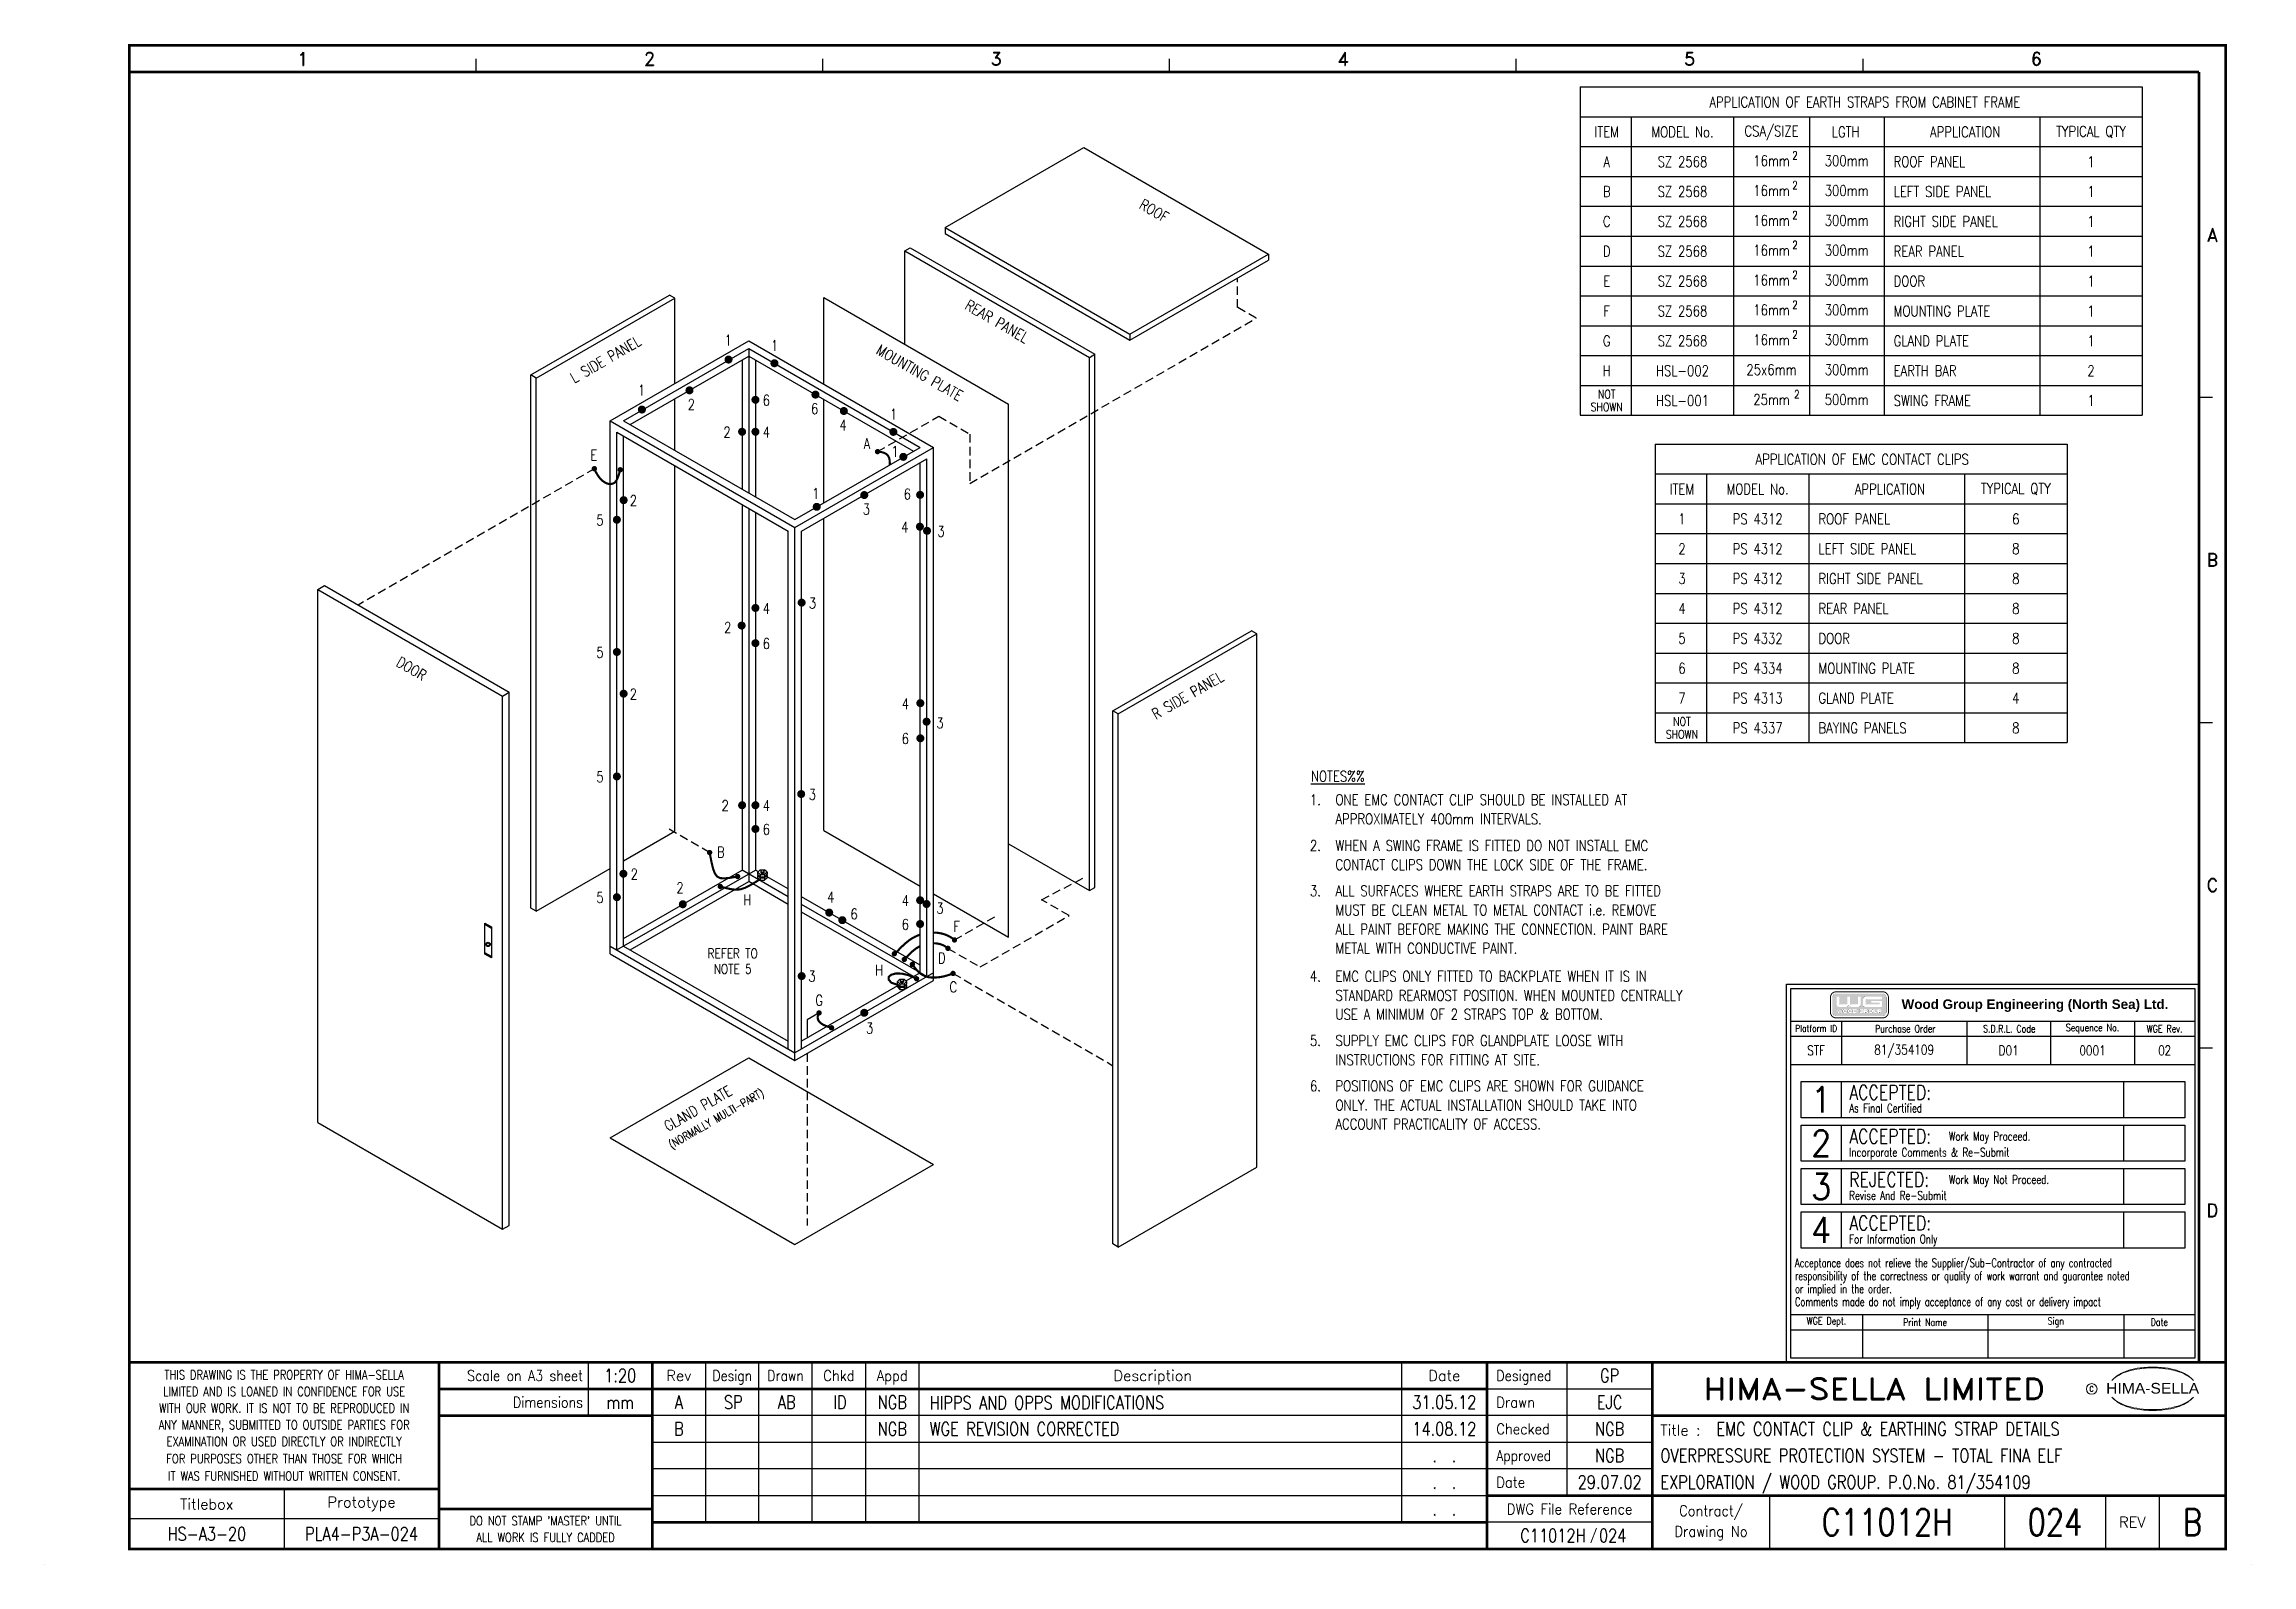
# Model space of a CAD drawing. Extents: x 0 to 8278, y 0 to 5705.
import ezdxf
from ezdxf.enums import TextEntityAlignment as Align

# ---------------------------------------------------------------- set-up
doc = ezdxf.new("R2010")
doc.units = 0
doc.header["$LTSCALE"] = 20
doc.header["$MEASUREMENT"] = 0
doc.linetypes.add('CONTINU', pattern=[0])
doc.linetypes.add('HIDDEN', pattern=[9.525, 6.35, -3.175])
doc.layers.get('0').update_dxf_attribs({"linetype": 'CONTINUOUS'})
for name, color, linetype in [('COL', 2, 'CONTINU'), ('ELAC003$', 7, 'CONTINUOUS'), ('LINE', 1, 'CONTINUOUS'), ('ROW', 2, 'CONTINU'), ('TEXT', 2, 'CONTINUOUS'), ('UPS', 2, 'CONTINUOUS')]:
    doc.layers.add(name, color=color, linetype=linetype)
doc.styles.add('ARIAL', font='arial.ttf', dxfattribs={"height": 2.5})
doc.styles.add('ROMAND', font='ROMAND')
doc.styles.add('ROMANS', font='romans.shx', dxfattribs={"width": 0.8})

msp = doc.modelspace()

# ---------------------------------------------------------------- texts
at = {"color": 1, "linetype": 'Continuous', "insert": (6964.792, 2121.46), "char_height": 36, "width": 1126.654, "attachment_point": 1}
msp.add_mtext('{\\fSwis721 BT|b1|i0|c0|p34;Wood Group Engineering (North Sea) Ltd.}', dxfattribs=at)
at = {"layer": 'ELAC003$', "color": 1, "linetype": 'Continuous', "style": 'ROMANS', "width": 0.8}
for s, height, p in [('Platform ID', 25.516, (6644.534, 2012.32)), ('Purchase Order', 27, (6978.544, 2011.212)), ('S.D.R.L. Code', 27, (7368.47, 2011.212)), ('Sequence No.', 27, (7680.646, 2011.212)), ('WGE Rev.', 27, (7951.092, 2011.212)), ('WGE Dept.', 27, (6683.262, 910.822)), ('Print Name', 27, (7052.712, 910.822)), ('Sign', 27, (7543.096, 910.822)), ('Date', 27, (7931.154, 910.822))]:
    msp.add_text(s, height=height, dxfattribs=at).set_placement(p, align=Align.MIDDLE)
at = {"layer": 'ELAC003$', "color": 3, "linetype": 'Continuous', "style": 'ROMANS', "width": 0.8889}
for s, p in [('1', (6663.326, 1745.182)), ('2', (6663.326, 1581.734)), ('3', (6663.326, 1419.616)), ('4', (6663.326, 1256.168))]:
    msp.add_text(s, height=97.2, dxfattribs=at).set_placement(p, align=Align.MIDDLE)
at = {"layer": 'ELAC003$', "color": 3, "linetype": 'Continuous', "style": 'ROMANS'}
for s, height, width, p in [('ACCEPTED:', 54, 0.8, (6768.346, 1772.158)), ('As Final Certified', 32.4, 0.7333, (6768.346, 1713.804)), ('ACCEPTED:', 54, 0.8, (6768.346, 1607.83)), ('Work May Proceed.', 32.4, 0.7333, (7141.978, 1607.83)), ('Incorporate Comments & Re-Submit', 32.4, 0.7333, (6768.346, 1547.848)), ('REJECTED:', 54, 0.8, (6768.346, 1445.712)), ('Work May Not Proceed.', 32.4, 0.7333, (7141.978, 1445.712)), ('Revise And Re-Submit', 32.4, 0.7333, (6768.346, 1385.73)), ('ACCEPTED:', 54, 0.8, (6768.346, 1282.266)), ('For Information Only', 32.4, 0.7333, (6768.346, 1222.286))]:
    msp.add_text(s, height=height, dxfattribs=dict(at, width=width)).set_placement(p, align=Align.MIDDLE_LEFT)
at = {"layer": 'ELAC003$', "color": 1, "linetype": 'Continuous', "style": 'ROMANS', "width": 0.7}
for s, p in [('Acceptance does not relieve the Supplier/Sub-Contractor of any contracted', (6564.984, 1149.124)), ('responsibility of the correctness or quality of work warrant and guarantee noted', (6564.984, 1100.524)), ('or implied in the order.', (6564.984, 1051.924)), ('Comments made do not imply acceptance of any cost or delivery impact', (6564.984, 1003.324))]:
    msp.add_text(s, height=32.4, dxfattribs=at).set_placement(p, align=Align.TOP_LEFT)
at = {"layer": 'TEXT', "style": 'ROMANS', "width": 0.8}
for s, height, p in [('APPLICATION OF EARTH STRAPS FROM CABINET FRAME', 40, (6827, 5487.75)), ('ITEM', 40, (5859, 5375.75)), ('MODEL No.', 40, (6143, 5375.75)), ('CSA/SIZE', 40, (6477, 5375.75)), ('LGTH', 40, (6755, 5375.75)), ('APPLICATION', 40, (7203, 5375.75)), ('TYPICAL QTY', 40, (7675, 5375.75)), ('2', 30, (6565.0765, 5287.5824)), ('A', 40, (5859, 5263.75)), ('SZ 2568', 40, (6143, 5263.75)), ('16mm', 40, (6477, 5267.75)), ('300mm', 40, (6759, 5267.75)), ('1', 40, (7675, 5263.75)), ('B', 40, (5859, 5151.75)), ('SZ 2568', 40, (6143, 5151.75)), ('16mm', 40, (6477, 5155.75)), ('2', 30, (6565.0765, 5175.5824)), ('300mm', 40, (6759, 5155.75)), ('1', 40, (7675, 5151.75)), ('C', 40, (5859, 5039.75)), ('SZ 2568', 40, (6143, 5039.75)), ('16mm', 40, (6477, 5043.75)), ('2', 30, (6565.0765, 5063.5824)), ('300mm', 40, (6759, 5043.75)), ('1', 40, (7675, 5039.75)), ('D', 40, (5859, 4927.75)), ('SZ 2568', 40, (6143, 4927.75)), ('16mm', 40, (6477, 4931.75)), ('2', 30, (6565.0765, 4951.5824)), ('300mm', 40, (6759, 4931.75)), ('1', 40, (7675, 4927.75)), ('E', 40, (5859, 4815.75)), ('SZ 2568', 40, (6143, 4815.75)), ('16mm', 40, (6477, 4819.75)), ('2', 30, (6565.0765, 4839.5824)), ('300mm', 40, (6759, 4819.75)), ('1', 40, (7675, 4815.75)), ('F', 40, (5859, 4703.75)), ('SZ 2568', 40, (6143, 4703.75)), ('16mm', 40, (6477, 4707.75)), ('2', 30, (6565.0765, 4727.5824)), ('300mm', 40, (6759, 4707.75)), ('1', 40, (7675, 4703.75)), ('1', 40, (2565.0673, 4594.25)), ('1', 40, (2738.8334, 4574.25)), ('G', 40, (5859, 4591.75)), ('SZ 2568', 40, (6143, 4591.75)), ('16mm', 40, (6477, 4595.75)), ('2', 30, (6565.0765, 4615.5824)), ('300mm', 40, (6759, 4595.75)), ('1', 40, (7675, 4591.75)), ('H', 40, (5859, 4479.75)), ('HSL-002', 40, (6143, 4479.75)), ('25x6mm', 40, (6477, 4483.75)), ('300mm', 40, (6759, 4483.75)), ('2', 40, (7675, 4479.75)), ('1', 40, (2240.3078, 4406.75)), ('NOT', 32, (5859, 4391.75)), ('HSL-001', 40, (6143, 4367.75)), ('25mm', 40, (6477, 4371.75)), ('2', 30, (6571.9263, 4391.5824)), ('500mm', 40, (6759, 4371.75)), ('1', 40, (7675, 4367.75)), ('2', 40, (2426.5032, 4353.25)), ('6', 40, (2888.9608, 4337.25)), ('1', 40, (3184.8365, 4316.75)), ('SHOWN', 32, (5859, 4343.75)), ('4', 40, (2995.4819, 4275.75)), ('1', 40, (3190.5504, 4177.25)), ('APPLICATION OF EMC CONTACT CLIPS', 40, (6817, 4147.75)), ('TYPICAL QTY', 40, (7393, 4035.75)), ('1', 40, (2893.2909, 4019.75)), ('3', 40, (3082.9505, 3960.25)), ('ITEM', 40, (6141, 4035.75)), ('MODEL No.', 40, (6425, 4035.75)), ('APPLICATION', 40, (6921, 4035.75)), ('1', 40, (6141, 3923.75)), ('PS 4312', 40, (6425, 3923.75)), ('6', 40, (7393, 3923.75)), ('2', 40, (6141, 3811.75)), ('PS 4312', 40, (6425, 3811.75)), ('8', 40, (7393, 3811.75)), ('3', 40, (6141, 3699.75)), ('PS 4312', 40, (6425, 3699.75)), ('8', 40, (7393, 3699.75)), ('4', 40, (6141, 3587.75)), ('PS 4312', 40, (6425, 3587.75)), ('8', 40, (7393, 3587.75)), ('5', 40, (6141, 3475.75)), ('PS 4332', 40, (6425, 3475.75)), ('8', 40, (7393, 3475.75)), ('6', 40, (6141, 3363.75)), ('PS 4334', 40, (6425, 3363.75)), ('8', 40, (7393, 3363.75)), ('7', 40, (6141, 3251.75)), ('PS 4313', 40, (6425, 3251.75)), ('4', 40, (7393, 3251.75)), ('NOT', 32, (6141, 3163.75)), ('PS 4337', 40, (6425, 3139.75)), ('8', 40, (7393, 3139.75)), ('SHOWN', 32, (6141, 3115.75)), ('B', 40, (2537, 2674.25)), ('H', 40, (2637, 2494.25)), ('F', 40, (3421, 2395.25)), ('H', 40, (3131, 2231.25)), ('D', 40, (3366, 2276.25)), ('C', 40, (3409, 2168.25)), ('G', 40, (2906, 2118.25)), ('STF', 36, (6644.058, 1930.15)), ('81/354109', 36, (6974.306, 1930.15)), ('D01', 36, (7366.35, 1930.15)), ('0001', 36, (7680.65, 1930.15)), ('02', 36, (7951.09, 1930.15))]:
    msp.add_text(s, height=height, dxfattribs=at).set_placement(p, align=Align.MIDDLE)
for s, p in [('ROOF PANEL', (6935, 5263.75)), ('LEFT SIDE PANEL', (6935, 5151.75)), ('RIGHT SIDE PANEL', (6935, 5039.75)), ('REAR PANEL', (6935, 4927.75)), ('DOOR', (6935, 4815.75)), ('MOUNTING PLATE', (6935, 4703.75)), ('GLAND PLATE', (6935, 4591.75)), ('EARTH BAR', (6935, 4479.75)), ('6', (2694, 4369.25)), ('SWING FRAME', (6935, 4367.75)), ('4', (2694, 4249.25)), ('2', (2196, 3992.75)), ('3', (3349, 3877.25)), ('ROOF PANEL', (6653, 3923.75)), ('LEFT SIDE PANEL', (6653, 3811.75)), ('RIGHT SIDE PANEL', (6653, 3699.75)), ('4', (2694, 3588.25)), ('3', (2867.2051, 3608.25)), ('REAR PANEL', (6653, 3587.75)), ('2', (2549.3384, 3516.75)), ('DOOR', (6653, 3475.75)), ('6', (2694, 3456.25)), ('MOUNTING PLATE', (6653, 3363.75)), ('2', (2196, 3266.75)), ('GLAND PLATE', (6653, 3251.75)), ('3', (3345, 3158.25)), ('BAYING PANELS', (6653, 3139.75)), ('3', (2866.954, 2890.25)), ('4', (2694, 2848.25)), ('6', (2694, 2759.25)), ('2', (2198.8629, 2591.25)), ('2', (2370.336, 2540.25)), ('3', (3345, 2463.25))]:
    msp.add_text(s, height=40, dxfattribs=at).set_placement(p, align=Align.MIDDLE_LEFT)
for s, height, rotation, p in [('ROOF', 40, 330, (4161.9388, 5079.75)), ('REAR PANEL', 40, 330, (3573.0416, 4664.75)), ('L SIDE PANEL', 40, 30, (2105.1285, 4522.25)), ('MOUNTING PLATE', 40, 330, (3282.923, 4472.25)), ('DOOR', 40, 330, (1377.6672, 3362.25)), ('R SIDE PANEL', 40, 30, (4287.5125, 3262.25)), ('GLAND PLATE', 40, 30, (2451.618, 1712.2958)), ('(NORMALLY MULTI-PART)', 30, 30, (2520.9, 1672.2958))]:
    msp.add_text(s, height=height, rotation=rotation, dxfattribs=at).set_placement(p, align=Align.MIDDLE)
for s, p in [('2', (2574, 4249.25)), ('A', (3097.6599, 4206.25)), ('E', (2073.6599, 4163.25)), ('6', (3250, 4016.75)), ('5', (2097.6599, 3919.25)), ('4', (3240.6101, 3893.25)), ('5', (2097.6599, 3423.25)), ('4', (3243, 3230.75)), ('6', (3243, 3099.75)), ('5', (2097.6599, 2956.25)), ('2', (2567.2752, 2848.25)), ('5', (2097.6599, 2503.25)), ('4', (2963.2738, 2505.25)), ('4', (3243, 2491.75)), ('6', (3050.7424, 2441.75)), ('6', (3243, 2402.75)), ('3', (2892.381, 2208.25)), ('3', (3108.8873, 2013.25))]:
    msp.add_text(s, height=40, dxfattribs=at).set_placement(p, align=Align.MIDDLE_RIGHT)
for s, p in [('%%UNOTES%%', (4750, 2938.55)), ('1.', (4746, 2850.55)), ('APPROXIMATELY 400mm INTERVALS.', (4842, 2778.55)), ('ONE EMC CONTACT CLIP SHOULD BE INSTALLED AT', (4842, 2850.55)), ('2.', (4746, 2678.55)), ('WHEN A SWING FRAME IS FITTED DO NOT INSTALL EMC', (4842, 2678.55)), ('CONTACT CLIPS DOWN THE LOCK SIDE OF THE FRAME.', (4842, 2606.55)), ('3.', (4746, 2508.55)), ('ALL SURFACES WHERE EARTH STRAPS ARE TO BE FITTED', (4842, 2508.55)), ('ALL PAINT BEFORE MAKING THE CONNECTION. PAINT BARE', (4842, 2364.3)), ('MUST BE CLEAN METAL TO METAL CONTACT i.e. REMOVE', (4842, 2436.55)), ('METAL WITH CONDUCTIVE PAINT.', (4842, 2293.3)), ('4.', (4746, 2188.3)), ('STANDARD REARMOST POSITION. WHEN MOUNTED CENTRALLY', (4842, 2116.3)), ('EMC CLIPS ONLY FITTED TO BACKPLATE WHEN IT IS IN', (4842, 2188.3)), ('USE A MINIMUM OF 2 STRAPS TOP & BOTTOM.', (4842, 2045.55)), ('5.', (4746, 1946.55)), ('SUPPLY EMC CLIPS FOR GLANDPLATE LOOSE WITH', (4842, 1946.55)), ('INSTRUCTIONS FOR FITTING AT SITE.', (4842, 1874.55)), ('6.', (4746, 1776.55)), ('ONLY. THE ACTUAL INSTALLATION SHOULD TAKE INTO ', (4842, 1704.55)), ('POSITIONS OF EMC CLIPS ARE SHOWN FOR GUIDANCE', (4842, 1776.55)), ('ACCOUNT PRACTICALITY OF ACCESS.', (4842, 1633.8))]:
    msp.add_text(s, height=40, dxfattribs=at).set_placement(p)
for s, p in [('REFER TO', (2581.7001, 2275.75)), ('NOTE 5', (2581.7001, 2217.4643))]:
    msp.add_text(s, height=36, dxfattribs=at).set_placement(p, align=Align.CENTER)
at = {"layer": 'UPS', "insert": (3320, 632.886), "char_height": 50, "width": 1740, "attachment_point": 1, "rotation": 0.0687549, "style": 'ROMANS'}
msp.add_mtext('HIPPS AND OPPS MODIFICATIONS', dxfattribs=at)
at = {"layer": 'UPS', "insert": (3320, 535), "char_height": 50, "width": 1740, "attachment_point": 1, "style": 'ROMANS'}
msp.add_mtext('WGE REVISION CORRECTED', dxfattribs=at)

# ---------------------------------------------------------------- blocks, each defined once
blk = doc.blocks.new('EDREV')
at = {"color": 2, "style": 'ROMANS', "width": 0.8}
for tag, p in [('DES', (129.2, 29.25)), ('DRN', (139.2, 29.25)), ('CHKD', (149.2, 29.25)), ('DES', (129.2, 24.25)), ('DRN', (139.2, 24.25)), ('CHKD', (149.2, 24.25)), ('DES', (129.2, 19.25)), ('DRN', (139.2, 19.25)), ('CHKD', (149.2, 19.25)), ('DES', (129.2, 14.25)), ('DRN', (139.2, 14.25)), ('CHKD', (149.2, 14.25)), ('DES', (129.2, 9.25)), ('DRN', (139.2, 9.25)), ('CHKD', (149.2, 9.25))]:
    blk.add_attdef(tag, text='', height=2.5, dxfattribs=at).set_placement(p, align=Align.CENTER)
blk = doc.blocks.new('HS-A3-20')
at = {"color": 1}
for p, q in [((1620, 5600), (1620, 5650)), ((2920, 5600), (2920, 5650)), ((4220, 5600), (4220, 5650)), ((5520, 5600), (5520, 5650)), ((6820, 5600), (6820, 5650)), ((8080, 4380), (8130, 4380)), ((8080, 3160), (8130, 3160)), ((8080, 1940), (8130, 1940)), ((2040, 760), (2040, 560)), ((2480, 760), (2480, 160)), ((2680, 160), (2680, 760)), ((2880, 160), (2880, 760)), ((3080, 760), (3080, 160)), ((3280, 760), (3280, 160)), ((5090, 760), (5090, 160)), ((5710, 760), (5710, 260)), ((5410, 660), (6030, 660)), ((6030, 560), (2280, 560)), ((2280, 460), (6030, 460)), ((6030, 360), (2280, 360)), ((900, 285), (900, 60)), ((2280, 260), (5410, 260)), ((6470, 260), (6470, 60)), ((7350, 260), (7350, 60)), ((7730, 60), (7730, 260)), ((7930, 260), (7930, 60)), ((1480, 172.5), (320, 172.5)), ((6030, 160), (5410, 160)), ((0, 0), (0, 0.5)), ((8278, 0), (8278, 0.5))]:
    blk.add_line(p, q, dxfattribs=at)
at = {"color": 1, "const_width": 10}
blk.add_lwpolyline([(320, 60), (8180, 60), (8180, 5700), (320, 5700)], close=True, dxfattribs=at)
for points in [[(320, 5600), (8080, 5600)], [(8080, 760), (8080, 5600)], [(8180, 760), (320, 760)], [(1480, 60), (1480, 760)], [(2280, 60), (2280, 760)], [(5410, 760), (5410, 60)], [(6030, 60), (6030, 760)], [(5410, 660), (1480, 660)], [(2280, 560), (1480, 560)], [(8180, 560), (6030, 560)], [(320, 285), (1480, 285)], [(5410, 260), (8180, 260)], [(2280, 210), (1480, 210)], [(5410, 160), (2280, 160)]]:
    blk.add_lwpolyline(points, dxfattribs=at)
at = {"color": 3, "lineweight": 13}
blk.add_circle((7677.59, 660), 20, dxfattribs=at)
for centre, radius, start, end in [((7852.08, 586.554), 144.801, 106.0532, 133.5024), ((7857.526, 590.27), 145.999, 130.419, 136.057), ((7842.298, 612.002), 119.608, 122.244, 131.6154), ((7835.04, 625.638), 104.209, 111.8206, 122.8668), ((7875.544, 543.984), 195.201, 107.5931, 113.9452), ((7901.982, 419.93), 318.733, 89.2698, 106.3911), ((7881.956, 520.3), 219.718, 96.0146, 107.3203), ((7905.866, 376.198), 365.635, 92.8917, 97.3734), ((7904.838, 427.288), 314.562, 89.7805, 93.1738), ((7910.106, 419.93), 318.733, 73.6089, 90.7302), ((7907.252, 427.288), 314.562, 86.8262, 90.2195), ((7906.224, 376.198), 365.635, 82.6266, 87.1083), ((7930.134, 520.3), 219.718, 72.6797, 83.9854), ((7936.544, 543.984), 195.201, 66.0548, 72.4069), ((7960.01, 586.554), 144.801, 46.4976, 73.9468), ((7977.048, 625.638), 104.209, 57.1332, 68.1794), ((7969.79, 612.002), 119.608, 48.3846, 57.756), ((7954.564, 590.27), 145.999, 43.943, 49.581), ((7852.08, 734.616), 144.801, 226.4976, 253.9468), ((7857.526, 730.9), 145.999, 223.943, 229.581), ((7842.298, 709.17), 119.608, 228.3846, 237.756), ((7835.04, 695.532), 104.209, 237.1332, 248.1794), ((7875.544, 777.186), 195.201, 246.0548, 252.4069), ((7901.982, 901.24), 318.733, 253.6089, 270.7302), ((7881.956, 800.87), 219.718, 252.6797, 263.9854), ((7905.866, 944.972), 365.635, 262.6266, 267.1083), ((7904.838, 893.882), 314.562, 266.8262, 270.2195), ((7910.106, 901.24), 318.733, 269.2698, 286.3911), ((7907.252, 893.882), 314.562, 269.7805, 273.1738), ((7906.224, 944.972), 365.635, 272.8917, 277.3734), ((7930.134, 800.87), 219.718, 276.0146, 287.3203), ((7936.544, 777.186), 195.201, 287.5931, 293.9452), ((7960.01, 734.616), 144.801, 286.0532, 313.5024), ((7977.048, 695.532), 104.209, 291.8206, 302.8668), ((7969.79, 709.17), 119.608, 302.244, 311.6154), ((7954.564, 730.9), 145.999, 310.419, 316.057)]:
    blk.add_arc(centre, radius, start, end, dxfattribs=at)
at = {"color": 2, "style": 'ROMAND'}
for s, p in [('1', (970, 5650)), ('2', (2270, 5650)), ('3', (3570, 5650)), ('4', (4870, 5650)), ('5', (6170, 5650)), ('6', (7470, 5650)), ('A', (8130, 4990)), ('B', (8130, 3770)), ('C', (8130, 2550)), ('D', (8130, 1330))]:
    blk.add_text(s, height=50, dxfattribs=at).set_placement(p, align=Align.MIDDLE)
at = {"color": 3, "lineweight": 13, "style": 'ROMANS', "width": 0.8}
for s, p in [('LIMITED AND IS LOANED IN CONFIDENCE FOR USE', (900, 650.386)), ('THIS DRAWING IS THE PROPERTY OF HIMA-SELLA', (900, 712.886)), ('WITH OUR WORK. IT IS NOT TO BE REPRODUCED IN', (900, 587.758)), ('ANY MANNER, SUBMITTED TO OUTSIDE PARTIES FOR', (900, 525.258)), ('FOR PURPOSES OTHER THAN THOSE FOR WHICH', (900, 398.108)), ('EXAMINATION OR USED DIRECTLY OR INDIRECTLY', (900, 462.758)), ('IT WAS FURNISHED WITHOUT WRITTEN CONSENT.', (900, 333.108)), ("DO NOT STAMP 'MASTER' UNTIL", (1880, 165.386)), ('ALL WORK IS FULLY CADDED', (1880, 102.886))]:
    blk.add_text(s, height=34, dxfattribs=at).set_placement(p, align=Align.MIDDLE_CENTER)
at = {"color": 4, "style": 'ROMAND', "width": 0.87}
for s, p in [('Scale on A3 sheet', (2020, 689.93)), ('Dimensions', (2020, 590.138))]:
    blk.add_text(s, height=40, dxfattribs=at).set_placement(p, align=Align.RIGHT)
at = {"color": 4, "style": 'ROMAND'}
for s, p in [('Rev', (2380, 690)), ('Description', (4157, 690)), ('Date', (5250, 690))]:
    blk.add_text(s, height=40, dxfattribs=at).set_placement(p, align=Align.CENTER)
for s, width, p in [('Design', 0.85, (2580, 690)), ('Drawn', 0.85, (2780, 690)), ('Chkd', 0.9, (2980, 690)), ('Appd', 0.9, (3180, 690))]:
    blk.add_text(s, height=40, dxfattribs=dict(at, width=width)).set_placement(p, align=Align.CENTER)
for s, width, p in [('Designed', 0.87, (5445, 690)), ('Drawn', 0.9, (5445, 590)), ('Checked', 0.9, (5445, 490)), ('Approved', 0.85, (5445, 390)), ('Date', 0.9, (5445, 290))]:
    blk.add_text(s, height=40, dxfattribs=dict(at, width=width)).set_placement(p)
at = {"color": 1, "style": 'ROMAND', "width": 1.15}
blk.add_text('HIMA-SELLA LIMITED', height=80, dxfattribs=at).set_placement((6861.93, 660), align=Align.MIDDLE)
at = {"color": 3, "lineweight": 13, "style": 'ROMANS', "width": 0.8}
blk.add_text('C', height=20, dxfattribs=at).set_placement((7676.872, 650), align=Align.CENTER)
at = {"color": 1, "style": 'ARIAL', "width": 1.05}
blk.add_text('HIMA-SELLA', height=40, dxfattribs=at).set_placement((7906.044, 642.586), align=Align.CENTER)
at = {"color": 4, "style": 'ROMAND'}
blk.add_text('Title :', height=40, dxfattribs=at).set_placement((6060, 485))
for s, p in [('Titlebox', (610, 228.75)), ('Prototype', (1190, 228.75)), ('REV', (7830, 160))]:
    blk.add_text(s, height=40, dxfattribs=at).set_placement(p, align=Align.MIDDLE)
at = {"color": 4, "style": 'ROMAND', "width": 0.9}
for s, p in [('DWG File Reference', (5720, 210)), ('Contract/', (6250, 200)), ('Drawing No', (6250, 120))]:
    blk.add_text(s, height=40, dxfattribs=at).set_placement(p, align=Align.MIDDLE)
at = {"color": 2, "linetype": 'Continuous', "style": 'ROMANS', "width": 0.8}
blk.add_text('/', height=36, dxfattribs=at).set_placement((5810, 110), align=Align.MIDDLE)
at = {"layer": 'COL', "style": 'ROMAND', "flags": 9}
for tag, p in [('COL1', (970, 5650)), ('COL2', (2270, 5650)), ('COL3', (3570, 5650)), ('COL4', (4870, 5650)), ('COL5', (6170, 5650)), ('COL6', (7470, 5650))]:
    blk.add_attdef(tag, p, '', height=50, dxfattribs=at)
at = {"layer": 'ROW', "style": 'ROMAND', "flags": 9}
for tag, p in [('ROW1', (8130, 4990)), ('ROW2', (8130, 3770)), ('ROW3', (8130, 2550)), ('ROW4', (8130, 1330))]:
    blk.add_attdef(tag, p, '', height=50, dxfattribs=at)
at = {"layer": 'UPS', "style": 'ROMANS', "width": 0.8}
blk.add_text('HS-A3-20', height=50, dxfattribs=at).set_placement((610, 116.25), align=Align.MIDDLE)
at = {"layer": 'UPS', "style": 'ROMANS', "width": 0.8, "flags": 8}
for tag, height, p in [('PLANOS->NR1', 50, (2160, 685)), ('PLANOS->VERIF', 50, (5870, 685)), ('PLANOS->NR2', 50, (2160, 585)), ('PLANOS->CANVI1', 50, (2380, 585)), ('PLANOS->NCAN1', 50, (3180, 585)), ('PLANOS->DCAN1', 50, (5250, 585)), ('PLANOS->ORIG', 50, (5870, 585)), ('PLANOS->CANVI2', 50, (2380, 485)), ('PLANOS->NCAN2', 50, (3180, 485)), ('PLANOS->DCAN2', 50, (5250, 485)), ('PLANOS->HECHF', 50, (5870, 485)), ('PLANOS->CANVI3', 50, (2380, 385)), ('PLANOS->NCAN3', 50, (3180, 385)), ('PLANOS->DCAN3', 50, (5250, 385)), ('PLANOS->HECHD', 50, (5870, 385)), ('PLANOS->CANVI4', 50, (2380, 285)), ('PLANOS->NCAN4', 50, (3180, 285)), ('PLANOS->DCAN4', 50, (5250, 285)), ('PLANOS->DATACREA', 50, (5870, 285)), ('PLANOS->CANVI5', 50, (2380, 185)), ('PLANOS->NCAN5', 50, (3180, 185)), ('PLANOS->DCAN5', 50, (5250, 185)), ('PROJS->DESCPRO3', 100, (6910, 110)), ('PLANOS->PLANO', 100, (7540, 110)), ('PLANOS->USER', 100, (8055, 110))]:
    blk.add_attdef(tag, text='', height=height, dxfattribs=at).set_placement(p, align=Align.CENTER)
at = {"layer": 'UPS', "style": 'ROMANS', "width": 2.7474, "flags": 8}
blk.add_attdef('PLANOS->MCAN1', text='', height=50, rotation=0.069611, dxfattribs=at).set_placement((3320, 632.886), (5060, 635), align=Align.FIT)
at = {"layer": 'UPS', "style": 'ROMANS', "flags": 8}
for tag, width, p, p2 in [('PLANOS->MCAN2', 2.6868, (3320, 535), (5060, 535)), ('PLANOS->MCAN3', 2.6868, (3320, 435), (5060, 435)), ('PLANOS->MCAN4', 2.6769, (3320, 335), (5060, 335)), ('PLANOS->MCAN5', 2.6868, (3320, 235), (5060, 235))]:
    blk.add_attdef(tag, text='', height=50, dxfattribs=dict(at, width=width)).set_placement(p, p2, align=Align.FIT)
at = {"layer": 'UPS', "style": 'ROMANS', "width": 0.8, "flags": 8}
blk.add_attdef('PLANOS->DENOM', (6270, 485), '', height=50, dxfattribs=at)
at = {"layer": 'UPS', "color": 4, "style": 'ROMANS', "width": 0.8, "flags": 8}
for tag, p in [('PROJS->DESCPRO1', (6060, 385)), ('PROJS->DESCPRO2', (6060, 285))]:
    blk.add_attdef(tag, p, '', height=50, dxfattribs=at)
at = {"layer": 'UPS', "style": 'ROMANS', "width": 0.8, "flags": 8}
blk.add_attdef('PLANOS->PROTOTIPO', text='', height=50, dxfattribs=at).set_placement((1190, 116.25), align=Align.MIDDLE)
blk.add_attdef('PROJS->NOMPRO', text='', height=50, dxfattribs=at).set_placement((5780, 110), align=Align.MIDDLE_RIGHT)
blk.add_attdef('PLANOS->PLANO', text='', height=50, dxfattribs=at).set_placement((5830, 110), align=Align.MIDDLE_LEFT)

# ---------------------------------------------------------------- hatches: boundary and pattern name
at = {"linetype": 'Continuous'}
h = msp.add_hatch(color=1, dxfattribs=at)
edge = h.paths.add_edge_path(flags=16)
edge.add_line((6832.5228, 2121.1452), (6891.5174, 2121.1452))
edge.add_line((6891.5174, 2121.1452), (6891.5174, 2131.1502))
edge.add_line((6891.5174, 2131.1502), (6827.3976, 2131.1502))
edge.add_arc((6827.3978, 2123.847), 7.3032, 90.00132654, 179.99867346)
edge.add_line((6820.0946, 2123.8472), (6820.0946, 2100.496))
edge.add_arc((6827.3977, 2100.4963), 7.3031, 180.0021111, 269.99945802)
edge.add_line((6827.3976, 2093.1932), (6891.5174, 2093.1932))
edge.add_line((6891.5174, 2093.1932), (6891.5174, 2115.3028))
edge.add_line((6891.5174, 2115.3028), (6851.4242, 2115.3028))
edge.add_line((6851.4242, 2115.3028), (6851.4242, 2108.7302))
edge.add_line((6851.4242, 2108.7302), (6882.1696, 2108.7302))
edge.add_line((6882.1696, 2108.7302), (6882.1696, 2102.4496))
edge.add_line((6882.1696, 2102.4496), (6832.5228, 2102.4496))
edge.add_arc((6832.5229, 2105.0057), 2.5561, 180.00132654, 269.99867346, ccw=False)
edge.add_line((6829.9668, 2105.0056), (6829.9668, 2118.5892))
edge.add_arc((6832.5229, 2118.5891), 2.5561, 90.00132654, 179.99867346, ccw=False)
edge = h.paths.add_edge_path(flags=16)
edge.add_arc((6853.2789, 2079.3951), 4.5872, 359.71653626, 449.71388318)
edge.add_line((6853.3018, 2083.9822), (6845.0016, 2083.9822))
edge.add_arc((6845.0244, 2079.395), 4.5873, 90.28486158, 180.2822085)
edge.add_line((6840.4372, 2079.3724), (6840.4372, 2075.2646))
edge.add_arc((6845.0245, 2075.2419), 4.5874, 179.71654868, 269.71389559)
edge.add_line((6845.0016, 2070.6546), (6853.3018, 2070.6546))
edge.add_arc((6853.2788, 2075.2418), 4.5873, 270.28735965, 360.28470656)
edge.add_line((6857.866, 2075.2646), (6857.866, 2079.3724))
edge = h.paths.add_edge_path(flags=0)
edge.add_arc((6885.5826, 2079.0301), 1.6203, -90, 90, ccw=False)
edge.add_line((6885.5826, 2077.4098), (6881.4326, 2077.4098))
edge.add_arc((6881.4326, 2079.0301), 1.6203, 90, 270, ccw=False)
edge.add_line((6881.4326, 2080.6504), (6885.5826, 2080.6504))
edge = h.paths.add_edge_path(flags=16)
edge.add_line((6880.4168, 2070.6546), (6880.4168, 2073.795))
edge.add_line((6880.4168, 2073.795), (6885.897, 2073.795))
edge.add_arc((6885.897, 2078.8886), 5.0936, 270, 450)
edge.add_line((6885.897, 2083.9822), (6876.5538, 2083.9822))
edge.add_line((6876.5538, 2083.9822), (6876.5538, 2070.6546))
edge.add_line((6876.5538, 2070.6546), (6880.4168, 2070.6546))
edge = h.paths.add_edge_path(flags=16)
edge.add_line((6868.7238, 2073.9866), (6865.6302, 2073.9866))
edge.add_arc((6865.6417, 2076.2803), 2.2937, 179.71654868, 269.71389559, ccw=False)
edge.add_line((6863.348, 2076.2916), (6863.348, 2083.9822))
edge.add_line((6863.348, 2083.9822), (6858.9908, 2083.9822))
edge.add_line((6858.9908, 2083.9822), (6858.9908, 2075.2646))
edge.add_arc((6863.578, 2075.2418), 4.5873, 179.71529344, 269.71264035)
edge.add_line((6863.555, 2070.6546), (6870.7988, 2070.6546))
edge.add_arc((6870.7759, 2075.2419), 4.5874, 270.28610441, 360.28345132)
edge.add_line((6875.3632, 2075.2646), (6875.3632, 2083.9822))
edge.add_line((6875.3632, 2083.9822), (6871.006, 2083.9822))
edge.add_line((6871.006, 2083.9822), (6871.006, 2076.2916))
edge.add_arc((6868.7123, 2076.2803), 2.2937, -89.71389559, 0.28345132, ccw=False)
edge = h.paths.add_edge_path(flags=0)
edge.add_arc((6851.2151, 2078.3567), 2.2937, 359.71654868, 449.71389559)
edge.add_line((6851.2266, 2080.6504), (6847.0766, 2080.6504))
edge.add_arc((6847.0881, 2078.3567), 2.2937, 90.28610441, 180.28345132)
edge.add_line((6844.7944, 2078.3454), (6844.7944, 2076.2916))
edge.add_arc((6847.0881, 2076.2803), 2.2937, 179.71654868, 269.71389559)
edge.add_line((6847.0766, 2073.9866), (6851.2266, 2073.9866))
edge.add_arc((6851.2151, 2076.2803), 2.2937, 270.28610441, 360.28345132)
edge.add_line((6853.5088, 2076.2916), (6853.5088, 2078.3454))
edge = h.paths.add_edge_path(flags=0)
edge.add_arc((6774.0884, 2078.3568), 2.2936, 359.71403814, 449.71138506)
edge.add_line((6774.1, 2080.6504), (6769.9498, 2080.6504))
edge.add_arc((6769.9613, 2078.3567), 2.2937, 90.28610441, 180.28345132)
edge.add_line((6767.6676, 2078.3454), (6767.6676, 2076.2916))
edge.add_arc((6769.9613, 2076.2803), 2.2937, 179.71654868, 269.71389559)
edge.add_line((6769.9498, 2073.9866), (6774.1, 2073.9866))
edge.add_arc((6774.0884, 2076.2802), 2.2936, 270.28861494, 360.28596186)
edge.add_line((6776.382, 2076.2916), (6776.382, 2078.3454))
edge = h.paths.add_edge_path(flags=16)
edge.add_arc((6776.1522, 2079.395), 4.5873, 359.7177915, 449.71513842)
edge.add_line((6776.175, 2083.9822), (6767.8748, 2083.9822))
edge.add_arc((6767.8976, 2079.395), 4.5873, 90.28486158, 180.2822085)
edge.add_line((6763.3104, 2079.3724), (6763.3104, 2075.2646))
edge.add_arc((6767.8977, 2075.2419), 4.5874, 179.71654868, 269.71389559)
edge.add_line((6767.8748, 2070.6546), (6776.175, 2070.6546))
edge.add_arc((6776.1521, 2075.2419), 4.5874, 270.28610441, 360.28345132)
edge.add_line((6780.7394, 2075.2646), (6780.7394, 2079.3724))
edge = h.paths.add_edge_path(flags=0)
edge.add_arc((6755.2871, 2078.3567), 2.2937, 359.71654868, 449.71389559)
edge.add_line((6755.2986, 2080.6504), (6751.1486, 2080.6504))
edge.add_arc((6751.1601, 2078.3567), 2.2937, 90.28610441, 180.28345132)
edge.add_line((6748.8664, 2078.3454), (6748.8664, 2076.2916))
edge.add_arc((6751.1601, 2076.2803), 2.2937, 179.71654868, 269.71389559)
edge.add_line((6751.1486, 2073.9866), (6755.2986, 2073.9866))
edge.add_arc((6755.2871, 2076.2803), 2.2937, 270.28610441, 360.28345132)
edge.add_line((6757.5808, 2076.2916), (6757.5808, 2078.3454))
h.paths.add_polyline_path([(6744.7282, 2083.9732), (6740.4926, 2070.6818), (6736.2568, 2070.6818), (6733.0436, 2079.0802), (6729.8302, 2070.6818), (6725.5946, 2070.6818), (6721.3588, 2083.9732), (6725.3024, 2083.9732), (6727.9314, 2075.4288), (6731.2908, 2083.9002), (6734.7962, 2083.9002), (6738.1556, 2075.4288), (6740.9306, 2083.9732)], flags=16)
edge = h.paths.add_edge_path(flags=16)
edge.add_arc((6757.3508, 2079.395), 4.5873, 359.7177915, 449.71513842)
edge.add_line((6757.3736, 2083.9822), (6749.0734, 2083.9822))
edge.add_arc((6749.0963, 2079.3951), 4.5872, 90.28611682, 180.28346374)
edge.add_line((6744.5092, 2079.3724), (6744.5092, 2075.2646))
edge.add_arc((6749.0964, 2075.2418), 4.5873, 179.71529344, 269.71264035)
edge.add_line((6749.0734, 2070.6546), (6757.3736, 2070.6546))
edge.add_arc((6757.3507, 2075.2419), 4.5874, 270.28610441, 360.28345132)
edge.add_line((6761.938, 2075.2646), (6761.938, 2079.3724))
edge = h.paths.add_edge_path(flags=0)
edge.add_arc((6792.2311, 2076.2803), 2.2937, 270.28610441, 360.28345132)
edge.add_line((6794.5248, 2076.2916), (6794.5248, 2078.3454))
edge.add_arc((6792.2311, 2078.3567), 2.2937, 359.71654868, 449.71389559)
edge.add_line((6792.2426, 2080.6504), (6785.3912, 2080.6504))
edge.add_line((6785.3912, 2080.6504), (6785.3912, 2073.9866))
edge.add_line((6785.3912, 2073.9866), (6792.2426, 2073.9866))
edge = h.paths.add_edge_path(flags=16)
edge.add_arc((6794.2948, 2079.395), 4.5873, 359.7177915, 449.71513842)
edge.add_line((6794.3176, 2083.9822), (6781.6328, 2083.9822))
edge.add_line((6781.6328, 2083.9822), (6781.6328, 2070.6546))
edge.add_line((6781.6328, 2070.6546), (6794.3176, 2070.6546))
edge.add_arc((6794.2947, 2075.2419), 4.5874, 270.28610441, 360.28345132)
edge.add_line((6798.882, 2075.2646), (6798.882, 2079.3724))
edge = h.paths.add_edge_path(flags=16)
edge.add_arc((6817.6014, 2079.7832), 0.8672, 0.00132654, 89.99867346)
edge.add_line((6817.6014, 2080.6504), (6812.3168, 2080.6504))
edge.add_arc((6812.3283, 2078.3567), 2.2937, 90.28610441, 180.28345132)
edge.add_line((6810.0346, 2078.3454), (6810.0346, 2076.2916))
edge.add_arc((6812.3283, 2076.2803), 2.2937, 179.71654868, 269.71389559)
edge.add_line((6812.3168, 2073.9866), (6817.6014, 2073.9866))
edge.add_arc((6817.6014, 2074.8537), 0.8671, 270, 450)
edge.add_line((6817.6014, 2075.7208), (6814.096, 2075.7208))
edge.add_line((6814.096, 2075.7208), (6814.096, 2078.0578))
edge.add_line((6814.096, 2078.0578), (6822.5674, 2078.0578))
edge.add_line((6822.5674, 2078.0578), (6822.5674, 2075.2646))
edge.add_arc((6817.9801, 2075.2419), 4.5874, -89.71389559, 0.28345132, ccw=False)
edge.add_line((6818.003, 2070.6546), (6810.2418, 2070.6546))
edge.add_arc((6810.2647, 2075.2419), 4.5874, 179.71654868, 269.71389559, ccw=False)
edge.add_line((6805.6774, 2075.2646), (6805.6774, 2079.3724))
edge.add_arc((6810.2646, 2079.395), 4.5873, 90.28486158, 180.2822085, ccw=False)
edge.add_line((6810.2418, 2083.9822), (6818.003, 2083.9822))
edge.add_arc((6817.9802, 2079.395), 4.5873, -0.2822085, 89.71513842, ccw=False)
edge.add_line((6822.5674, 2079.3724), (6822.5674, 2079.0802))
edge.add_line((6822.5674, 2079.0802), (6818.4686, 2079.0802))
edge.add_line((6818.4686, 2079.0802), (6818.4686, 2079.7832))
edge = h.paths.add_edge_path(flags=0)
edge.add_line((6828.9632, 2080.6504), (6833.1134, 2080.6504))
edge.add_arc((6833.1134, 2079.0301), 1.6203, -90, 90, ccw=False)
edge.add_line((6833.1134, 2077.4098), (6828.9632, 2077.4098))
edge.add_arc((6828.9632, 2079.0301), 1.6203, 90, 270, ccw=False)
edge = h.paths.add_edge_path(flags=16)
edge.add_line((6835.3658, 2070.6546), (6838.5214, 2070.6546))
edge.add_line((6838.5214, 2070.6546), (6838.5214, 2073.795))
edge.add_arc((6836.9011, 2073.795), 1.6203, 0.00040084, 81.621205)
edge.add_arc((6833.4271, 2078.889), 5.0943, 316.74264927, 359.99567488)
edge.add_arc((6833.4276, 2078.8884), 5.0938, 0.00245138, 89.99979829)
edge.add_line((6833.4276, 2083.9822), (6824.0846, 2083.9822))
edge.add_line((6824.0846, 2083.9822), (6824.0846, 2070.6546))
edge.add_line((6824.0846, 2070.6546), (6827.9476, 2070.6546))
edge.add_line((6827.9476, 2070.6546), (6827.9476, 2073.795))
edge.add_line((6827.9476, 2073.795), (6833.7456, 2073.795))
edge.add_arc((6833.7455, 2072.1747), 1.6203, -0.00220958, 89.99513734, ccw=False)
edge.add_line((6835.3658, 2072.1746), (6835.3658, 2070.6546))
edge = h.paths.add_edge_path()
edge.add_line((6908.0676, 2128.156), (6908.0676, 2073.676))
edge.add_arc((6893.4615, 2073.6763), 14.6061, 270.00132654, 359.99867346, ccw=False)
edge.add_line((6893.4618, 2059.0702), (6719.6062, 2059.0702))
edge.add_arc((6719.6064, 2073.6764), 14.6062, 180.00171882, 269.99906574, ccw=False)
edge.add_line((6705.0002, 2073.676), (6705.0002, 2128.156))
edge.add_arc((6719.6064, 2128.1556), 14.6062, 90.00093426, 179.99828118, ccw=False)
edge.add_line((6719.6062, 2142.7618), (6893.4618, 2142.7618))
edge.add_arc((6893.4615, 2128.1557), 14.6061, 0.00132654, 89.99867346, ccw=False)
edge = h.paths.add_edge_path(flags=16)
edge.add_line((6721.0666, 2131.1502), (6730.849, 2131.1502))
edge.add_line((6730.849, 2131.1502), (6730.849, 2105.5898))
edge.add_arc((6733.4051, 2105.5899), 2.5561, 180.00132654, 269.99867346)
edge.add_line((6733.405, 2103.0338), (6758.5872, 2103.0338))
edge.add_arc((6758.5872, 2105.59), 2.5562, 269.99908501, 359.99643193)
edge.add_line((6761.1434, 2105.5898), (6761.1434, 2131.1502))
edge.add_line((6761.1434, 2131.1502), (6770.9256, 2131.1502))
edge.add_line((6770.9256, 2131.1502), (6770.9256, 2105.5898))
edge.add_arc((6773.4817, 2105.5899), 2.5561, 180.00132654, 269.99867346)
edge.add_line((6773.4816, 2103.0338), (6798.664, 2103.0338))
edge.add_arc((6798.6639, 2105.5899), 2.5561, 270.00132654, 359.99867346)
edge.add_line((6801.22, 2105.5898), (6801.22, 2131.1502))
edge.add_line((6801.22, 2131.1502), (6811.0022, 2131.1502))
edge.add_line((6811.0022, 2131.1502), (6811.0022, 2100.496))
edge.add_arc((6803.6992, 2100.4962), 7.303, 270.00132654, 359.99867346, ccw=False)
edge.add_line((6803.6994, 2093.1932), (6773.3374, 2093.1932))
edge.add_arc((6773.3375, 2100.4963), 7.3031, 180.0021111, 269.99945802, ccw=False)
edge.add_arc((6758.7314, 2100.4962), 7.303, 270.00132654, 359.99867346, ccw=False)
edge.add_line((6758.7316, 2093.1932), (6728.3696, 2093.1932))
edge.add_arc((6728.3697, 2100.4963), 7.3031, 180.0021111, 269.99945802, ccw=False)
edge.add_line((6721.0666, 2100.496), (6721.0666, 2131.1502))

# ---------------------------------------------------------------- linework, layer by layer
for p, q in [((5759, 5544.55), (7867, 5544.55)), ((5759, 5544.55), (5759, 4312.55)), ((7867, 5544.55), (7867, 4312.55)), ((5759, 5432.55), (7867, 5432.55)), ((5951, 5432.55), (5951, 4312.55)), ((6335, 5432.55), (6335, 4312.55)), ((6619, 5432.55), (6619, 4312.55)), ((6899, 5432.55), (6899, 4312.55)), ((7483, 5432.55), (7483, 4312.55)), ((3378.1858, 5017.25), (3897.8011, 5317.25)), ((3897.8011, 5317.25), (4590.6214, 4917.25)), ((5759, 5320.55), (7867, 5320.55)), ((5759, 5208.55), (7867, 5208.55)), ((5759, 5096.55), (7867, 5096.55)), ((3378.1858, 5017.25), (4071.0062, 4617.25)), ((3378.1858, 5017.25), (3378.1858, 4994.156)), ((3378.1858, 4994.156), (4071.0062, 4594.156)), ((5759, 4984.55), (7867, 4984.55)), ((3226.6314, 4929.75), (3246.6314, 4941.297)), ((3226.6314, 4929.75), (3919.4517, 4529.75)), ((3226.6314, 4579.75), (3226.6314, 4929.75)), ((3246.6314, 4941.297), (3939.4517, 4541.297)), ((4071.0062, 4617.25), (4590.6214, 4917.25)), ((4071.0062, 4594.156), (4590.6214, 4894.156)), ((4590.6214, 4917.25), (4590.6214, 4894.156)), ((5759, 4872.55), (7867, 4872.55)), ((1825.3209, 4463.797), (2344.9361, 4763.797)), ((1845.3209, 4452.25), (2364.9361, 4752.25)), ((2364.9361, 4752.25), (2344.9361, 4763.797)), ((2364.9361, 4432.25), (2364.9361, 4752.25)), ((2923.5225, 4754.75), (3616.3428, 4354.75)), ((2923.5225, 4429.75), (2923.5225, 4754.75)), ((5759, 4760.55), (7867, 4760.55)), ((5759, 4648.55), (7867, 4648.55)), ((2122.449, 4292.25), (2642.0642, 4592.25)), ((2172.449, 4292.25), (2642.0642, 4563.3825)), ((2642.0642, 4592.25), (3334.8846, 4192.25)), ((2642.0642, 4563.3825), (3284.8846, 4192.25)), ((2642.0642, 4563.3825), (2642.0642, 4021.1175)), ((4071.0062, 4617.25), (4071.0062, 4594.156)), ((2197.449, 4277.8162), (2642.0642, 4534.515)), ((2617.0642, 4520.0812), (2617.0642, 4035.5513)), ((2642.0642, 4534.515), (3259.8846, 4177.8162)), ((2667.0642, 4520.0812), (2667.0642, 4006.6838)), ((3919.4517, 4529.75), (3939.4517, 4541.297)), ((3919.4517, 2529.75), (3919.4517, 4529.75)), ((3939.4517, 2541.297), (3939.4517, 4541.297)), ((5759, 4536.55), (7867, 4536.55)), ((1825.3209, 2463.797), (1825.3209, 4463.797)), ((1845.3209, 4452.25), (1825.3209, 4463.797)), ((1845.3209, 2452.25), (1845.3209, 4452.25)), ((5759, 4424.55), (7867, 4424.55)), ((2364.9361, 4181.1175), (2364.9361, 4374.515)), ((2923.5225, 3983.6175), (2923.5225, 4372.015)), ((3616.3428, 2354.75), (3616.3428, 4354.75)), ((5759, 4312.55), (7867, 4312.55)), ((2122.449, 2292.25), (2122.449, 4292.25)), ((2122.449, 4292.25), (2815.2693, 3892.25)), ((2147.449, 2306.6838), (2147.449, 4248.9487)), ((2147.449, 4248.9487), (2790.2693, 3877.8162)), ((2172.449, 4292.25), (2815.2693, 3921.1175)), ((2172.449, 2321.1175), (2172.449, 4234.515)), ((2815.2693, 3892.25), (3334.8846, 4192.25)), ((2815.2693, 3921.1175), (3284.8846, 4192.25)), ((2840.2693, 3877.8162), (3309.8846, 4148.9487)), ((3309.8846, 2206.6838), (3309.8846, 4148.9487)), ((3334.8846, 2192.25), (3334.8846, 4192.25)), ((6041, 4204.55), (6041, 3084.55)), ((6041, 4204.55), (7585, 4204.55)), ((7585, 4204.55), (7585, 3084.55)), ((2364.9361, 2752.25), (2364.9361, 4123.3825)), ((3284.8846, 2221.1175), (3284.8846, 4134.515)), ((6041, 4092.55), (7585, 4092.55)), ((6233, 4092.55), (6233, 3084.55)), ((6617, 4092.55), (6617, 3084.55)), ((7201, 4092.55), (7201, 3084.55)), ((2617.0642, 3977.8162), (2617.0642, 2606.6838)), ((6041, 3980.55), (7585, 3980.55)), ((2642.0642, 3963.3825), (2642.0642, 2563.3825)), ((2667.0642, 3948.9487), (2667.0642, 2606.6838)), ((2815.2693, 1892.25), (2815.2693, 3892.25)), ((2923.5225, 2754.75), (2923.5225, 3925.8825)), ((2790.2693, 1935.5513), (2790.2693, 3877.8162)), ((2840.2693, 1935.5513), (2840.2693, 3877.8162)), ((6041, 3868.55), (7585, 3868.55)), ((6041, 3756.55), (7585, 3756.55)), ((1026.0608, 3659.25), (1051.0608, 3673.6838)), ((1026.0608, 1659.25), (1026.0608, 3659.25)), ((1026.0608, 3659.25), (1718.8812, 3259.25)), ((1051.0608, 3673.6838), (1743.8812, 3273.6838)), ((6041, 3644.55), (7585, 3644.55)), ((4007.7049, 3203.797), (4527.3201, 3503.797)), ((4027.7049, 3192.25), (4547.3201, 3492.25)), ((4547.3201, 3492.25), (4527.3201, 3503.797)), ((4547.3201, 1492.25), (4547.3201, 3492.25)), ((6041, 3532.55), (7585, 3532.55)), ((6041, 3420.55), (7585, 3420.55)), ((1718.8812, 3259.25), (1743.8812, 3273.6838)), ((1718.8812, 1259.25), (1718.8812, 3259.25)), ((1743.8812, 1273.6838), (1743.8812, 3273.6838)), ((6041, 3308.55), (7585, 3308.55)), ((4007.7049, 1203.797), (4007.7049, 3203.797)), ((4027.7049, 3192.25), (4007.7049, 3203.797)), ((4027.7049, 1192.25), (4027.7049, 3192.25)), ((6041, 3196.55), (7585, 3196.55)), ((6041, 3084.55), (7585, 3084.55)), ((2172.449, 2641.1175), (2364.9361, 2752.25)), ((2923.5225, 2754.75), (3284.8846, 2546.1175)), ((3616.3428, 2704.75), (3919.4517, 2529.75)), ((1845.3209, 2452.25), (2122.449, 2612.25)), ((2147.449, 2306.6838), (2667.0642, 2606.6838)), ((2172.449, 2349.985), (2617.0642, 2606.6838)), ((2790.2693, 2506.6838), (2617.0642, 2606.6838)), ((2678.1266, 2600.2969), (2667.0642, 2606.6838)), ((2790.2693, 2535.5513), (2710.7199, 2581.4792)), ((2197.449, 2306.6838), (2642.0642, 2563.3825)), ((2790.2693, 2477.8162), (2642.0642, 2563.3825)), ((3284.8846, 2249.985), (2840.2693, 2506.6838)), ((3334.8846, 2517.25), (3616.3428, 2354.75)), ((3919.4517, 2529.75), (3939.4517, 2541.297)), ((1652.9818, 2291.5235), (1652.9818, 2407.5235)), ((1652.9818, 2407.5235), (1677.2305, 2393.5235)), ((1652.9818, 2403.0235), (1677.2305, 2389.0235)), ((1845.3209, 2452.25), (1825.3209, 2463.797)), ((3309.8846, 2206.6838), (2840.2693, 2477.8162)), ((3259.8846, 2206.6838), (2840.2693, 2448.9487)), ((1677.2305, 2393.5235), (1677.2305, 2277.5235)), ((2122.449, 2321.1175), (2815.2693, 1921.1175)), ((2172.449, 2321.1175), (2790.2693, 1964.4188)), ((1677.2305, 2282.0235), (1652.9818, 2296.0235)), ((1677.2305, 2277.5235), (1652.9818, 2291.5235)), ((2122.449, 2292.25), (2815.2693, 1892.25)), ((3334.8846, 2221.1175), (2815.2693, 1921.1175)), ((2815.2693, 1892.25), (3334.8846, 2192.25)), ((3199.1483, 2171.6177), (2840.2693, 1964.4188)), ((3284.8846, 2221.1175), (3231.6507, 2190.3829)), ((2122.449, 1602.25), (2642.0642, 1902.25)), ((2642.0642, 1902.25), (3334.8846, 1502.25)), ((1026.0608, 1659.25), (1718.8812, 1259.25)), ((2122.449, 1602.25), (2815.2693, 1202.25)), ((2815.2693, 1202.25), (3334.8846, 1502.25)), ((4027.7049, 1192.25), (4547.3201, 1492.25)), ((1718.8812, 1259.25), (1743.8812, 1273.6838)), ((4027.7049, 1192.25), (4007.7049, 1203.797))]:
    msp.add_line(p, q)
at = {"color": 3, "linetype": 'HIDDEN', "ltscale": 0.25}
for p, q in [((2063.0017, 4112.25), (1177.2217, 3600.8447)), ((2495.2693, 2672.25), (2336.6657, 2763.8199)), ((3407.9391, 2218.75), (4007.7049, 1872.4751)), ((2860.382, 1918.2958), (2860.382, 1272.75))]:
    msp.add_line(p, q, dxfattribs=at)
at = {"color": 3}
for p, q in [((2675.8983, 2598.1875), (2685.2333, 2607.0242)), ((2675.8983, 2589.9375), (2675.8983, 2598.1875)), ((2675.8983, 2598.1875), (2685.2333, 2589.3508)), ((2675.8983, 2589.9375), (2685.2333, 2581.1008)), ((2675.8983, 2586.1875), (2677.879, 2588.0625)), ((2675.8983, 2577.9375), (2675.8983, 2586.1875)), ((2675.8983, 2586.1875), (2685.2333, 2577.3508)), ((2675.8983, 2577.9375), (2685.2333, 2569.1008)), ((2685.2333, 2607.0242), (2701.3849, 2607.0242)), ((2685.2333, 2589.3508), (2685.2333, 2581.1008)), ((2685.2333, 2589.3508), (2701.3849, 2589.3508)), ((2685.2333, 2581.1008), (2701.3849, 2581.1008)), ((2685.2333, 2577.3508), (2685.2333, 2569.1008)), ((2685.2333, 2577.3508), (2701.3849, 2577.3508)), ((2685.2333, 2569.1008), (2701.3849, 2569.1008)), ((2710.7199, 2598.1875), (2701.3849, 2607.0242)), ((2710.7199, 2598.1875), (2701.3849, 2589.3508)), ((2710.7199, 2589.9375), (2701.3849, 2581.1008)), ((2701.3849, 2589.3508), (2701.3849, 2581.1008)), ((2710.7199, 2586.1875), (2701.3849, 2577.3508)), ((2710.7199, 2577.9375), (2701.3849, 2569.1008)), ((2701.3849, 2577.3508), (2701.3849, 2569.1008)), ((2710.7199, 2586.1875), (2708.7391, 2588.0625)), ((2710.7199, 2598.1875), (2710.7199, 2589.9375)), ((2710.7199, 2586.1875), (2710.7199, 2577.9375)), ((3199.1483, 2188.1875), (3208.4833, 2197.0242)), ((3199.1483, 2179.9375), (3199.1483, 2188.1875)), ((3199.1483, 2188.1875), (3208.4833, 2179.3508)), ((3199.1483, 2179.9375), (3208.4833, 2171.1008)), ((3199.1483, 2176.1875), (3201.129, 2178.0625)), ((3199.1483, 2176.1875), (3208.4833, 2167.3508)), ((3199.1483, 2167.9375), (3199.1483, 2176.1875)), ((3199.1483, 2167.9375), (3208.4833, 2159.1008)), ((3208.4833, 2197.0242), (3224.6349, 2197.0242)), ((3208.4833, 2179.3508), (3224.6349, 2179.3508)), ((3208.4833, 2179.3508), (3208.4833, 2171.1008)), ((3208.4833, 2171.1008), (3224.6349, 2171.1008)), ((3208.4833, 2167.3508), (3224.6349, 2167.3508)), ((3208.4833, 2167.3508), (3208.4833, 2159.1008)), ((3208.4833, 2159.1008), (3224.6349, 2159.1008)), ((3233.9699, 2188.1875), (3224.6349, 2197.0242)), ((3233.9699, 2188.1875), (3224.6349, 2179.3508)), ((3233.9699, 2179.9375), (3224.6349, 2171.1008)), ((3224.6349, 2179.3508), (3224.6349, 2171.1008)), ((3233.9699, 2176.1875), (3224.6349, 2167.3508)), ((3233.9699, 2167.9375), (3224.6349, 2159.1008)), ((3224.6349, 2167.3508), (3224.6349, 2159.1008)), ((3233.9699, 2176.1875), (3231.9891, 2178.0625)), ((3233.9699, 2188.1875), (3233.9699, 2179.9375)), ((3233.9699, 2176.1875), (3233.9699, 2167.9375))]:
    msp.add_line(p, q, dxfattribs=at)
at = {"color": 3, "ltscale": 0.5}
msp.add_line((2905.6444, 2070.75), (2860.382, 2044.6177), dxfattribs=at)
at = {"color": 3, "linetype": 'HIDDEN', "ltscale": 0.5}
msp.add_line((2860.382, 2044.6177), (2860.382, 1976.0308), dxfattribs=at)
at = {"color": 3, "linetype": 'HIDDEN', "ltscale": 0.25}
for points in [[(3124.7488, 4176.25), (3354.4527, 4308.8696), (3470.7072, 4241.75), (3470.7072, 4056.75), (4544.5787, 4676.75), (4474.8824, 4716.9892), (4474.8824, 4827.3341)], [(3388.8866, 2312.75), (3509.6784, 2243.0108), (3843.0982, 2435.5108), (3739.7622, 2495.1718), (3896.3774, 2576.5968)], [(3413.4388, 2344.3283), (3565.3266, 2432.0208)]]:
    msp.add_lwpolyline(points, dxfattribs=at)
at = {"color": 3}
for points, const_width in [([(2558.6149, 4521.6656, 1), (2573.6149, 4521.6656, 1)], 15), ([(2730.8078, 4507.8162, 1), (2745.8078, 4507.8162, 1)], 15), ([(2412.2566, 4406.1656, 1), (2427.2566, 4406.1656, 1)], 15), ([(2884.5847, 4390.1656, 1), (2899.5847, 4390.1656, 1)], 15), ([(2233.8554, 4334.1656, 1), (2248.8554, 4334.1656, 1)], 15), ([(2659.5642, 4370.75, 1), (2674.5642, 4370.75, 1)], 15), ([(2991.1058, 4328.6656, 1), (3006.1058, 4328.6656, 1)], 15), ([(2609.5642, 4250.75, 1), (2624.5642, 4250.75, 1)], 15), ([(2659.5642, 4250.75, 1), (2674.5642, 4250.75, 1)], 15), ([(3176.8109, 4250.3162, 1), (3191.8109, 4250.3162, 1)], 15), ([(3119.7488, 4176.25, 1), (3129.7488, 4176.25, 1)], 10), ([(3214.05, 4156.6838, 1), (3229.05, 4156.6838, 1)], 15), ([(2058.0017, 4112.25, 1), (2068.0017, 4112.25, 1)], 10), ([(2154.9965, 4108.25, 1), (2164.9965, 4108.25, 1)], 10), ([(2165.2932, 3994.25, 1), (2180.2932, 3994.25, 1)], 15), ([(2889.2905, 3969.1838, 1), (2904.2905, 3969.1838, 1)], 15), ([(3067.577, 4013.3825, 1), (3082.577, 4013.3825, 1)], 15), ([(3277.0404, 4014.25, 1), (3292.0404, 4014.25, 1)], 15), ([(2139.949, 3920.75, 1), (2154.949, 3920.75, 1)], 15), ([(3276.1743, 3894.75, 1), (3291.1743, 3894.75, 1)], 15), ([(3303.0211, 3879.25, 1), (3318.0211, 3879.25, 1)], 15), ([(2659.5642, 3589.75, 1), (2674.5642, 3589.75, 1)], 15), ([(2832.7693, 3609.75, 1), (2847.7693, 3609.75, 1)], 15), ([(2607.8322, 3523.75, 1), (2622.8322, 3523.75, 1)], 15), ([(2139.949, 3424.75, 1), (2154.949, 3424.75, 1)], 15), ([(2659.5642, 3457.75, 1), (2674.5642, 3457.75, 1)], 15), ([(2165.2932, 3268.25, 1), (2180.2932, 3268.25, 1)], 15), ([(3277.9064, 3232.75, 1), (3292.9064, 3232.75, 1)], 15), ([(3301.2891, 3163.25, 1), (3316.2891, 3163.25, 1)], 15), ([(3277.9064, 3100.75, 1), (3292.9064, 3100.75, 1)], 15), ([(2139.949, 2957.75, 1), (2154.949, 2957.75, 1)], 15), ([(2831.0373, 2891.75, 1), (2846.0373, 2891.75, 1)], 15), ([(2609.5642, 2849.75, 1), (2624.5642, 2849.75, 1)], 15), ([(2659.5642, 2849.75, 1), (2674.5642, 2849.75, 1)], 15), ([(2659.5642, 2760.75, 1), (2674.5642, 2760.75, 1)], 15), ([(2490.2693, 2672.25, 1), (2500.2693, 2672.25, 1)], 10), ([(2164.4272, 2592.75, 1), (2179.4272, 2592.75, 1)], 15), ([(2595.2693, 2582.25, 1), (2605.2693, 2582.25, 1)], 10), ([(2139.949, 2504.75, 1), (2154.949, 2504.75, 1)], 15), ([(2387.2566, 2478.3344, 1), (2402.2566, 2478.3344, 1)], 15), ([(2530.3174, 2544.75, 1), (2540.3174, 2544.75, 1)], 10), ([(3277.0404, 2493.25, 1), (3292.0404, 2493.25, 1)], 15), ([(3301.2891, 2479.25, 1), (3316.2891, 2479.25, 1)], 15), ([(2936.0484, 2447.0555, 1), (2951.0484, 2447.0555, 1)], 15), ([(2985.4119, 2418.5555, 1), (3000.4119, 2418.5555, 1)], 15), ([(3277.0404, 2404.25, 1), (3292.0404, 2404.25, 1)], 15), ([(3383.8866, 2312.75, 1), (3393.8866, 2312.75, 1)], 10), ([(3408.4388, 2344.3283, 1), (3418.4388, 2344.3283, 1)], 10), ([(3182.9687, 2292.75, 1), (3192.9687, 2292.75, 1)], 10), ([(3220.2078, 2271.25, 1), (3230.2078, 2271.25, 1)], 10), ([(3250.5186, 2252.75, 1), (3260.5186, 2252.75, 1)], 10), ([(2832.7693, 2208.75, 1), (2847.7693, 2208.75, 1)], 15), ([(3266.1071, 2198.75, 1), (3276.1071, 2198.75, 1)], 10), ([(3402.9391, 2218.75, 1), (3412.9391, 2218.75, 1)], 10), ([(2900.6444, 2070.75, 1), (2910.6444, 2070.75, 1)], 10), ([(3067.577, 2071.1175, 1), (3082.577, 2071.1175, 1)], 15), ([(2947.4098, 2014.75, 1), (2957.4098, 2014.75, 1)], 10)]:
    msp.add_lwpolyline(points, format="xyb", close=True, dxfattribs=dict(at, const_width=const_width))
at = {"color": 3, "const_width": 8}
for points in [[(3170.6087, 4126.2728), (3170.819, 4128.0771), (3170.6617, 4141.5859), (3168.4137, 4152.5049), (3164.0447, 4161.0625), (3157.5241, 4167.4873), (3148.8216, 4172.0078), (3137.9066, 4174.8525), (3124.7488, 4176.25)], [(2159.9965, 4108.25), (2156.1761, 4094.0801), (2152.491, 4082.8281), (2148.9141, 4074.1309), (2145.4184, 4067.625), (2141.9769, 4062.9473), (2138.5624, 4059.7344), (2135.1479, 4057.623), (2131.7063, 4056.25), (2128.2124, 4055.3174), (2124.6473, 4054.7891), (2120.9944, 4054.6943), (2117.2365, 4055.0625), (2113.3569, 4055.9229), (2109.3385, 4057.3047), (2105.1646, 4059.2373), (2100.8181, 4061.75), (2096.2923, 4064.8838), (2091.6211, 4068.7266), (2086.8484, 4073.3779), (2082.0181, 4078.9375), (2077.1744, 4085.5049), (2072.361, 4093.1797), (2067.6222, 4102.0615), (2063.0017, 4112.25)], [(2600.2693, 2582.25), (2572.1736, 2577.5039), (2550.8162, 2575.2187), (2534.9666, 2576.4492), (2523.3943, 2582.25), (2514.8689, 2593.6758), (2508.16, 2611.7812), (2502.0369, 2637.6211), (2495.2693, 2672.25)], [(2535.3174, 2544.75), (2559.9691, 2538.2607), (2579.6041, 2534.0859), (2596.1569, 2532.665), (2611.562, 2534.4375), (2627.754, 2539.8428), (2646.6674, 2549.3203), (2670.2367, 2563.3096), (2686.2603, 2573.3725)], [(3192.4999, 2294.8637), (3209.4588, 2312.8698), (3222.0333, 2325.1537), (3233.6253, 2335.3647), (3244.4957, 2343.7853), (3254.8377, 2350.6243), (3264.6827, 2356.0098), (3284.8846, 2364.9343)], [(3225.2078, 2271.25), (3238.0062, 2284.8388), (3249.247, 2295.8199), (3259.1183, 2304.5151), (3267.808, 2311.2464), (3275.504, 2316.3357), (3282.3945, 2320.105), (3284.8846, 2321.205)], [(3334.8846, 2371.7713), (3335.316, 2371.7833), (3338.4982, 2371.8015), (3341.5414, 2371.7421), (3344.4459, 2371.6047), (3347.1748, 2371.3974), (3349.6644, 2371.1412), (3351.8809, 2370.8643), (3353.9425, 2370.5738), (3355.9836, 2370.2561), (3358.0323, 2369.9061), (3360.0883, 2369.523), (3362.1512, 2369.1056), (3364.2206, 2368.653), (3366.296, 2368.1638), (3368.3823, 2367.6357), (3370.5033, 2367.0598), (3372.681, 2366.4242), (3374.9109, 2365.724), (3377.1824, 2364.9573), (3379.4852, 2364.1238), (3381.8112, 2363.2244), (3384.155, 2362.2603), (3386.5534, 2361.2158), (3389.1751, 2360.0065), (3392.1333, 2358.5356), (3395.354, 2356.7907), (3398.7514, 2354.7832), (3402.2839, 2352.5189), (3405.9496, 2349.9905), (3409.7756, 2347.1764), (3413.4388, 2344.3283)], [(3334.8846, 2331.756), (3335.9839, 2331.7864), (3338.2222, 2331.7992), (3340.2057, 2331.7605), (3341.9855, 2331.6763), (3343.6124, 2331.5527), (3345.1372, 2331.3959), (3346.6109, 2331.2117), (3348.0757, 2331.0054), (3349.5392, 2330.7775), (3351.0002, 2330.528), (3352.4579, 2330.2563), (3353.9109, 2329.9623), (3355.3584, 2329.6457), (3356.7992, 2329.3062), (3358.2323, 2328.9434), (3359.6583, 2328.5561), (3361.085, 2328.1398), (3362.5218, 2327.6886), (3363.9782, 2327.197), (3365.4637, 2326.6594), (3366.9876, 2326.0701), (3368.5595, 2325.4235), (3370.1888, 2324.7139), (3371.8899, 2323.9293), (3373.6961, 2323.0312), (3375.6457, 2321.9749), (3377.7772, 2320.7155), (3380.1287, 2319.2082), (3382.7386, 2317.408), (3385.6451, 2315.2703), (3388.8866, 2312.75)], [(3255.5186, 2252.75), (3262.0651, 2243.5835), (3268.1076, 2235.8555), (3273.7103, 2229.4106), (3278.9374, 2224.0937), (3283.8533, 2219.7495), (3288.5223, 2216.2227), (3293.0086, 2213.3579), (3297.3765, 2211), (3301.6916, 2209.0164), (3306.0244, 2207.3652), (3310.4468, 2206.0276), (3315.0308, 2204.9844), (3319.8482, 2204.2166), (3324.9709, 2203.7051), (3330.4709, 2203.4309), (3336.4198, 2203.375), (3342.8881, 2203.5383), (3349.9391, 2204.002), (3357.6345, 2204.8669), (3366.0361, 2206.2344), (3375.2056, 2208.2053), (3385.2048, 2210.8809), (3396.0954, 2214.3621), (3407.9391, 2218.75)], [(3201.4008, 2175.8308), (3177.0467, 2183.6528), (3166.7089, 2195.5508), (3167.0632, 2206.0718), (3176.4493, 2214.0937), (3193.2069, 2218.4946), (3215.6759, 2218.1523), (3242.196, 2211.9448), (3271.1071, 2198.75)], [(2952.4098, 2014.75), (2935.1975, 2020.1094), (2921.72, 2026.0312), (2911.7336, 2032.4687), (2904.9949, 2039.375), (2901.2601, 2046.7031), (2900.2858, 2054.4062), (2901.8285, 2062.4375), (2905.6444, 2070.75)]]:
    msp.add_lwpolyline(points, dxfattribs=at)
at = {"color": 3, "flags": 128}
for points in [[(2686.9261, 2602.6008), (2687.0414, 2601.9034), (2687.3833, 2601.2311), (2687.9394, 2600.6084), (2688.6895, 2600.0577), (2689.6066, 2599.5989), (2690.6575, 2599.2486), (2691.8042, 2599.0194), (2693.0054, 2598.9197), (2694.2175, 2598.9531), (2695.3968, 2599.1182), (2696.5006, 2599.4093), (2697.4891, 2599.8157), (2698.3265, 2600.3227), (2698.9825, 2600.9121), (2699.4335, 2601.5625), (2699.6632, 2602.2505), (2699.6632, 2602.9511), (2699.4335, 2603.639), (2698.9825, 2604.2895), (2698.3265, 2604.8789), (2697.4891, 2605.3859), (2696.5006, 2605.7923), (2695.3968, 2606.0833), (2694.2175, 2606.2485), (2693.0054, 2606.2819), (2691.8042, 2606.1821), (2690.6575, 2605.953), (2689.6066, 2605.6027), (2688.6895, 2605.1439), (2687.9394, 2604.5932), (2687.3833, 2603.9705), (2687.0414, 2603.2982)], [(3210.1761, 2192.6008), (3210.2914, 2191.9034), (3210.6333, 2191.2311), (3211.1894, 2190.6084), (3211.9395, 2190.0577), (3212.8566, 2189.5989), (3213.9075, 2189.2486), (3215.0542, 2189.0194), (3216.2554, 2188.9197), (3217.4675, 2188.9531), (3218.6468, 2189.1182), (3219.7506, 2189.4093), (3220.7391, 2189.8157), (3221.5765, 2190.3227), (3222.2325, 2190.9121), (3222.6835, 2191.5625), (3222.9132, 2192.2505), (3222.9132, 2192.9511), (3222.6835, 2193.639), (3222.2325, 2194.2895), (3221.5765, 2194.8789), (3220.7391, 2195.3859), (3219.7506, 2195.7923), (3218.6468, 2196.0833), (3217.4675, 2196.2485), (3216.2554, 2196.2819), (3215.0542, 2196.1821), (3213.9075, 2195.953), (3212.8566, 2195.6027), (3211.9395, 2195.1439), (3211.1894, 2194.5932), (3210.6333, 2193.9705), (3210.2914, 2193.2982)]]:
    msp.add_lwpolyline(points, close=True, dxfattribs=at)
for points in [[(2687.3045, 2599.3508), (2687.002, 2598.6674), (2686.9305, 2597.9633), (2687.0927, 2597.2642), (2687.4826, 2596.5958), (2688.0859, 2595.9825), (2688.8806, 2595.4468), (2689.8375, 2595.0083), (2690.9215, 2594.6831), (2692.093, 2594.4831), (2693.3091, 2594.4156), (2694.5251, 2594.4831), (2695.6966, 2594.6831), (2696.7807, 2595.0083), (2697.7376, 2595.4468), (2698.5322, 2595.9825), (2699.1356, 2596.5958), (2699.5255, 2597.2642), (2699.6877, 2597.9633), (2699.6162, 2598.6674), (2699.3137, 2599.3508)], [(2687.1656, 2601.6008), (2686.9468, 2600.8972), (2686.9673, 2600.1825), (2687.2265, 2599.4835), (2687.7145, 2598.8266), (2688.413, 2598.2364), (2689.2957, 2597.7351), (2690.3294, 2597.3417), (2691.4752, 2597.0709), (2692.69, 2596.9329), (2693.9281, 2596.9329), (2695.1429, 2597.0709), (2696.2888, 2597.3417), (2697.3225, 2597.7351), (2698.2052, 2598.2364), (2698.9037, 2598.8266), (2699.3917, 2599.4835), (2699.6509, 2600.1825), (2699.6714, 2600.8972), (2699.4526, 2601.6008)], [(3210.5545, 2189.3508), (3210.252, 2188.6674), (3210.1805, 2187.9633), (3210.3427, 2187.2642), (3210.7326, 2186.5958), (3211.3359, 2185.9825), (3212.1306, 2185.4468), (3213.0875, 2185.0083), (3214.1715, 2184.6831), (3215.343, 2184.4831), (3216.5591, 2184.4156), (3217.7751, 2184.4831), (3218.9466, 2184.6831), (3220.0307, 2185.0083), (3220.9876, 2185.4468), (3221.7822, 2185.9825), (3222.3856, 2186.5958), (3222.7755, 2187.2642), (3222.9377, 2187.9633), (3222.8662, 2188.6674), (3222.5637, 2189.3508)], [(3210.4156, 2191.6008), (3210.1968, 2190.8972), (3210.2173, 2190.1825), (3210.4765, 2189.4835), (3210.9645, 2188.8266), (3211.663, 2188.2364), (3212.5457, 2187.7351), (3213.5794, 2187.3417), (3214.7252, 2187.0709), (3215.94, 2186.9329), (3217.1781, 2186.9329), (3218.3929, 2187.0709), (3219.5388, 2187.3417), (3220.5725, 2187.7351), (3221.4552, 2188.2364), (3222.1537, 2188.8266), (3222.6417, 2189.4835), (3222.9009, 2190.1825), (3222.9214, 2190.8972), (3222.7026, 2191.6008)]]:
    msp.add_lwpolyline(points, dxfattribs=at)
for radius in [8, 5.5]:
    msp.add_circle((1664.3837, 2327.5235), radius)
at = {"layer": 'ELAC003$', "color": 3, "linetype": 'Continuous'}
for p, q in [((6549.038, 2039.116), (8064.052, 2039.116)), ((6739.078, 2039.116), (6739.078, 1876.996)), ((7209.532, 2039.116), (7209.532, 1876.996)), ((7523.168, 2039.116), (7523.168, 1876.996)), ((7838.128, 2039.116), (7838.128, 1876.996)), ((6549.038, 1983.304), (8064.052, 1983.304)), ((6549.038, 1876.996), (8064.052, 1876.996)), ((6739.078, 1677.408), (6739.078, 1812.948)), ((7796.928, 1812.948), (7796.928, 1677.408)), ((6739.078, 1513.96), (6739.078, 1649.504)), ((7796.928, 1649.504), (7796.928, 1513.96)), ((6739.078, 1351.846), (6739.078, 1487.386)), ((7796.928, 1487.386), (7796.928, 1351.846)), ((6739.078, 1188.398), (6739.078, 1323.938)), ((7796.928, 1323.938), (7796.928, 1188.398)), ((6549.038, 939.392), (8064.052, 939.392)), ((6817.488, 939.392), (6817.488, 775.944)), ((7287.94, 939.392), (7287.94, 775.944)), ((7798.26, 939.392), (7798.26, 775.944)), ((6549.038, 882.252), (8064.052, 882.252))]:
    msp.add_line(p, q, dxfattribs=at)
for points in [[(6533.092, 2178.644), (8080, 2178.644), (8080, 760), (6533.092, 760)], [(6549.038, 2162.696), (8064.052, 2162.696), (8064.052, 775.944), (6549.038, 775.944)], [(6587.578, 1812.948), (8026.838, 1812.948), (8026.838, 1677.408), (6587.578, 1677.408)], [(6587.578, 1649.504), (8026.838, 1649.504), (8026.838, 1513.96), (6587.578, 1513.96)], [(6587.578, 1487.386), (8026.838, 1487.386), (8026.838, 1351.846), (6587.578, 1351.846)], [(6587.578, 1323.938), (8026.838, 1323.938), (8026.838, 1188.398), (6587.578, 1188.398)]]:
    msp.add_lwpolyline(points, close=True, dxfattribs=at)
at = {"layer": 'LINE', "linetype": 'Continuous', "flags": 128}
for points, const_width in [([(6915.37, 2128.156), (6915.37, 2073.676, -0.4142), (6893.462, 2051.768), (6719.606, 2051.768, -0.4142), (6697.698, 2073.676), (6697.698, 2128.156, -0.4142), (6719.606, 2150.064), (6893.462, 2150.064, -0.4142)], 3.652), ([(6908.068, 2128.156), (6908.068, 2073.676, -0.4142), (6893.462, 2059.07), (6719.606, 2059.07, -0.4142), (6705, 2073.676), (6705, 2128.156, -0.4142), (6719.606, 2142.762), (6893.462, 2142.762, -0.4142)], 0.366), ([(6761.938, 2079.372, 0.4142), (6757.374, 2083.982), (6749.074, 2083.982, 0.4142), (6744.51, 2079.372), (6744.51, 2075.264, 0.4142), (6749.074, 2070.654), (6757.374, 2070.654, 0.4142), (6761.938, 2075.264)], 0.366), ([(6757.58, 2078.346, 0.4142), (6755.298, 2080.65), (6751.148, 2080.65, 0.4142), (6748.866, 2078.346), (6748.866, 2076.292, 0.4142), (6751.148, 2073.986), (6755.298, 2073.986, 0.4142), (6757.58, 2076.292)], 0.366), ([(6780.74, 2079.372, 0.4142), (6776.176, 2083.982), (6767.874, 2083.982, 0.4142), (6763.31, 2079.372), (6763.31, 2075.264, 0.4142), (6767.874, 2070.654), (6776.176, 2070.654, 0.4142), (6780.74, 2075.264)], 0.366), ([(6776.382, 2078.346, 0.4142), (6774.1, 2080.65), (6769.95, 2080.65, 0.4142), (6767.668, 2078.346), (6767.668, 2076.292, 0.4142), (6769.95, 2073.986), (6774.1, 2073.986, 0.4142), (6776.382, 2076.292)], 0.366), ([(6798.882, 2079.372, 0.4142), (6794.318, 2083.982), (6781.632, 2083.982), (6781.632, 2070.654), (6794.318, 2070.654, 0.4142), (6798.882, 2075.264)], 0.366), ([(6792.242, 2073.986, 0.4142), (6794.524, 2076.292), (6794.524, 2078.346, 0.4142), (6792.242, 2080.65), (6785.392, 2080.65), (6785.392, 2073.986)], 0.366), ([(6818.468, 2079.784, 0.4142), (6817.602, 2080.65), (6812.316, 2080.65, 0.4142), (6810.034, 2078.346), (6810.034, 2076.292, 0.4142), (6812.316, 2073.986), (6817.602, 2073.986, 1), (6817.602, 2075.72), (6814.096, 2075.72), (6814.096, 2078.058), (6822.568, 2078.058), (6822.568, 2075.264, -0.4142), (6818.004, 2070.654), (6810.242, 2070.654, -0.4142), (6805.678, 2075.264), (6805.678, 2079.372, -0.4142), (6810.242, 2083.982), (6818.004, 2083.982, -0.4142), (6822.568, 2079.372), (6822.568, 2079.08), (6818.468, 2079.08)], 0.366), ([(6832.522, 2121.146), (6891.518, 2121.146), (6891.518, 2131.15), (6827.398, 2131.15, 0.4142), (6820.094, 2123.848), (6820.094, 2100.496, 0.4142), (6827.398, 2093.194), (6891.518, 2093.194), (6891.518, 2115.302), (6851.424, 2115.302), (6851.424, 2108.73), (6882.17, 2108.73), (6882.17, 2102.45), (6832.522, 2102.45, -0.4142), (6829.966, 2105.006), (6829.966, 2118.59, -0.4142)], 0.366), ([(6835.366, 2070.654), (6838.522, 2070.654), (6838.522, 2073.796, 0.372), (6837.138, 2075.398, 0.191), (6838.522, 2078.888, 0.4142), (6833.428, 2083.982), (6824.084, 2083.982), (6824.084, 2070.654), (6827.948, 2070.654), (6827.948, 2073.796), (6833.746, 2073.796, -0.4142), (6835.366, 2072.174)], 0.366), ([(6828.964, 2080.65), (6833.114, 2080.65, -1), (6833.114, 2077.41), (6828.964, 2077.41, -1)], 0.366), ([(6857.866, 2079.372, 0.4142), (6853.302, 2083.982), (6845.002, 2083.982, 0.4142), (6840.438, 2079.372), (6840.438, 2075.264, 0.4142), (6845.002, 2070.654), (6853.302, 2070.654, 0.4142), (6857.866, 2075.264)], 0.366), ([(6853.508, 2078.346, 0.4142), (6851.226, 2080.65), (6847.076, 2080.65, 0.4142), (6844.794, 2078.346), (6844.794, 2076.292, 0.4142), (6847.076, 2073.986), (6851.226, 2073.986, 0.4142), (6853.508, 2076.292)], 0.366), ([(6868.724, 2073.986), (6865.63, 2073.986, -0.4142), (6863.348, 2076.292), (6863.348, 2083.982), (6858.99, 2083.982), (6858.99, 2075.264, 0.4142), (6863.556, 2070.654), (6870.798, 2070.654, 0.4142), (6875.364, 2075.264), (6875.364, 2083.982), (6871.006, 2083.982), (6871.006, 2076.292, -0.4142)], 0.366), ([(6880.416, 2070.654), (6880.416, 2073.796), (6885.898, 2073.796, 1), (6885.898, 2083.982), (6876.554, 2083.982), (6876.554, 2070.654)], 0.366), ([(6885.582, 2080.65, -1), (6885.582, 2077.41), (6881.432, 2077.41, -1), (6881.432, 2080.65)], 0.366)]:
    msp.add_lwpolyline(points, format="xyb", close=True, dxfattribs=dict(at, const_width=const_width))
at = {"layer": 'LINE', "linetype": 'Continuous', "const_width": 0.366, "flags": 128}
msp.add_lwpolyline([(6721.066, 2100.478), (6721.066, 2131.15), (6730.85, 2131.15), (6730.85, 2105.59, 0.4142), (6733.406, 2103.034), (6758.588, 2103.034, 0.4142), (6761.144, 2105.59), (6761.144, 2131.15), (6770.926, 2131.15), (6770.926, 2105.59, 0.4142), (6773.482, 2103.034), (6798.664, 2103.034, 0.4142), (6801.22, 2105.59), (6801.22, 2131.15), (6811.002, 2131.15), (6811.002, 2100.496, -0.4142), (6803.7, 2093.194), (6773.338, 2093.194, -0.4142), (6766.034, 2100.496, -0.4142), (6758.732, 2093.194), (6728.37, 2093.194, -0.4142), (6721.066, 2100.496), (6721.066, 2131.15)], format="xyb", dxfattribs=at)
msp.add_lwpolyline([(6744.728, 2083.974), (6740.492, 2070.682), (6736.256, 2070.682), (6733.044, 2079.08), (6729.83, 2070.682), (6725.594, 2070.682), (6721.358, 2083.974), (6725.302, 2083.974), (6727.932, 2075.428), (6731.29, 2083.9), (6734.796, 2083.9), (6738.156, 2075.428), (6740.93, 2083.974)], close=True, dxfattribs=at)

# ---------------------------------------------------------------- block references
ref = msp.add_blockref('HS-A3-20', (0, 0))
ref.add_attrib('PLANOS->USER', 'B', dxfattribs={"layer": 'UPS', "height": 100, "style": 'ROMANS', "width": 0.8, "flags": 8}).set_placement((8055, 110), align=Align.CENTER)
ref.add_attrib('PLANOS->DENOM', 'EMC CONTACT CLIP & EARTHING STRAP DETAILS', (6270, 485), dxfattribs={"layer": 'UPS', "height": 50, "style": 'ROMANS', "width": 0.8, "flags": 8})
ref.add_attrib('PLANOS->VERIF', 'GP', dxfattribs={"layer": 'UPS', "height": 50, "style": 'ROMANS', "width": 0.8, "flags": 8}).set_placement((5870, 685), align=Align.CENTER)
ref.add_attrib('PLANOS->HECHF', 'NGB', dxfattribs={"layer": 'UPS', "height": 50, "style": 'ROMANS', "width": 0.8, "flags": 8}).set_placement((5870, 485), align=Align.CENTER)
ref.add_attrib('PLANOS->HECHD', 'NGB', dxfattribs={"layer": 'UPS', "height": 50, "style": 'ROMANS', "width": 0.8, "flags": 8}).set_placement((5870, 385), align=Align.CENTER)
ref.add_attrib('PLANOS->ORIG', 'EJC', dxfattribs={"layer": 'UPS', "height": 50, "style": 'ROMANS', "width": 0.8, "flags": 8}).set_placement((5870, 585), align=Align.CENTER)
ref.add_attrib('PROJS->DESCPRO2', 'EXPLORATION / WOOD GROUP. P.O.No. 81/354109', (6060, 285), dxfattribs={"layer": 'UPS', "color": 4, "height": 50, "style": 'ROMANS', "width": 0.8, "flags": 8})
ref.add_attrib('PROJS->DESCPRO1', 'OVERPRESSURE PROTECTION SYSTEM - TOTAL FINA ELF', (6060, 385), dxfattribs={"layer": 'UPS', "color": 4, "height": 50, "style": 'ROMANS', "width": 0.8, "flags": 8})
ref.add_attrib('PLANOS->DCAN1', '31.05.12', dxfattribs={"layer": 'UPS', "height": 50, "style": 'ROMANS', "width": 0.8, "flags": 8}).set_placement((5250, 585), align=Align.CENTER)
ref.add_attrib('PLANOS->DCAN4', '.  .', dxfattribs={"layer": 'UPS', "height": 50, "style": 'ROMANS', "width": 0.8, "flags": 8}).set_placement((5250, 285), align=Align.CENTER)
ref.add_attrib('PLANOS->DCAN3', '.  .', dxfattribs={"layer": 'UPS', "height": 50, "style": 'ROMANS', "width": 0.8, "flags": 8}).set_placement((5250, 385), align=Align.CENTER)
ref.add_attrib('PLANOS->DCAN2', '14.08.12', dxfattribs={"layer": 'UPS', "height": 50, "style": 'ROMANS', "width": 0.8, "flags": 8}).set_placement((5250, 485), align=Align.CENTER)
ref.add_attrib('PLANOS->DCAN5', '.  .', dxfattribs={"layer": 'UPS', "height": 50, "style": 'ROMANS', "width": 0.8, "flags": 8}).set_placement((5250, 185), align=Align.CENTER)
ref.add_attrib('PLANOS->PLANO', '024', dxfattribs={"layer": 'UPS', "height": 100, "style": 'ROMANS', "width": 0.8, "flags": 8}).set_placement((7540, 110), align=Align.CENTER)
ref.add_attrib('PLANOS->DATACREA', '29.07.02', dxfattribs={"layer": 'UPS', "height": 50, "style": 'ROMANS', "width": 0.8, "flags": 8}).set_placement((5870, 285), align=Align.CENTER)
ref.add_attrib('PLANOS->NCAN1', 'NGB', dxfattribs={"layer": 'UPS', "height": 50, "style": 'ROMANS', "width": 0.8, "flags": 8}).set_placement((3180, 585), align=Align.CENTER)
ref.add_attrib('PLANOS->NR1', '1:20', dxfattribs={"layer": 'UPS', "height": 50, "style": 'ROMANS', "width": 0.8, "flags": 8}).set_placement((2160, 685), align=Align.CENTER)
ref.add_attrib('PLANOS->NR2', 'mm', dxfattribs={"layer": 'UPS', "height": 50, "style": 'ROMANS', "width": 0.8, "flags": 8}).set_placement((2160, 585), align=Align.CENTER)
ref.add_attrib('PLANOS->CANVI1', 'A', dxfattribs={"layer": 'UPS', "height": 50, "style": 'ROMANS', "width": 0.8, "flags": 8}).set_placement((2380, 585), align=Align.CENTER)
ref.add_attrib('PLANOS->CANVI2', 'B', dxfattribs={"layer": 'UPS', "height": 50, "style": 'ROMANS', "width": 0.8, "flags": 8}).set_placement((2380, 485), align=Align.CENTER)
ref.add_attrib('PLANOS->NCAN2', 'NGB', dxfattribs={"layer": 'UPS', "height": 50, "style": 'ROMANS', "width": 0.8, "flags": 8}).set_placement((3180, 485), align=Align.CENTER)
ref.add_attrib('PLANOS->PROTOTIPO', 'PLA4-P3A-024', dxfattribs={"layer": 'UPS', "height": 50, "style": 'ROMANS', "width": 0.8, "flags": 8}).set_placement((1190, 116.25), align=Align.MIDDLE)
ref.add_attrib('PROJS->NOMPRO', 'C11012H', dxfattribs={"layer": 'UPS', "height": 50, "style": 'ROMANS', "width": 0.8, "flags": 8}).set_placement((5780, 110), align=Align.MIDDLE_RIGHT)
ref.add_attrib('PLANOS->PLANO', '024', dxfattribs={"layer": 'UPS', "height": 50, "style": 'ROMANS', "width": 0.8, "flags": 8}).set_placement((5830, 110), align=Align.MIDDLE_LEFT)
ref.add_attrib('PROJS->DESCPRO3', 'C11012H', dxfattribs={"layer": 'UPS', "height": 100, "style": 'ROMANS', "width": 0.8, "flags": 8}).set_placement((6910, 110), align=Align.CENTER)
ref = msp.add_blockref('EDREV', (0, 0), dxfattribs=dict(xscale=20, yscale=20, zscale=20))
ref.add_attrib('DES', 'SP', dxfattribs={"color": 2, "height": 50, "style": 'ROMANS', "width": 0.8}).set_placement((2584, 585), align=Align.CENTER)
ref.add_attrib('DRN', 'AB', dxfattribs={"color": 2, "height": 50, "style": 'ROMANS', "width": 0.8}).set_placement((2784, 585), align=Align.CENTER)
ref.add_attrib('CHKD', 'ID', dxfattribs={"color": 2, "height": 50, "style": 'ROMANS', "width": 0.8}).set_placement((2984, 585), align=Align.CENTER)

msp.set_redraw_order([(e.dxf.handle, doc.entitydb.next_handle()) for e in msp.query("TEXT MTEXT ATTDEF DIMENSION ARC_DIMENSION")])  # texts and dimensions are drawn at this point

doc.saveas('drawing.dxf')
